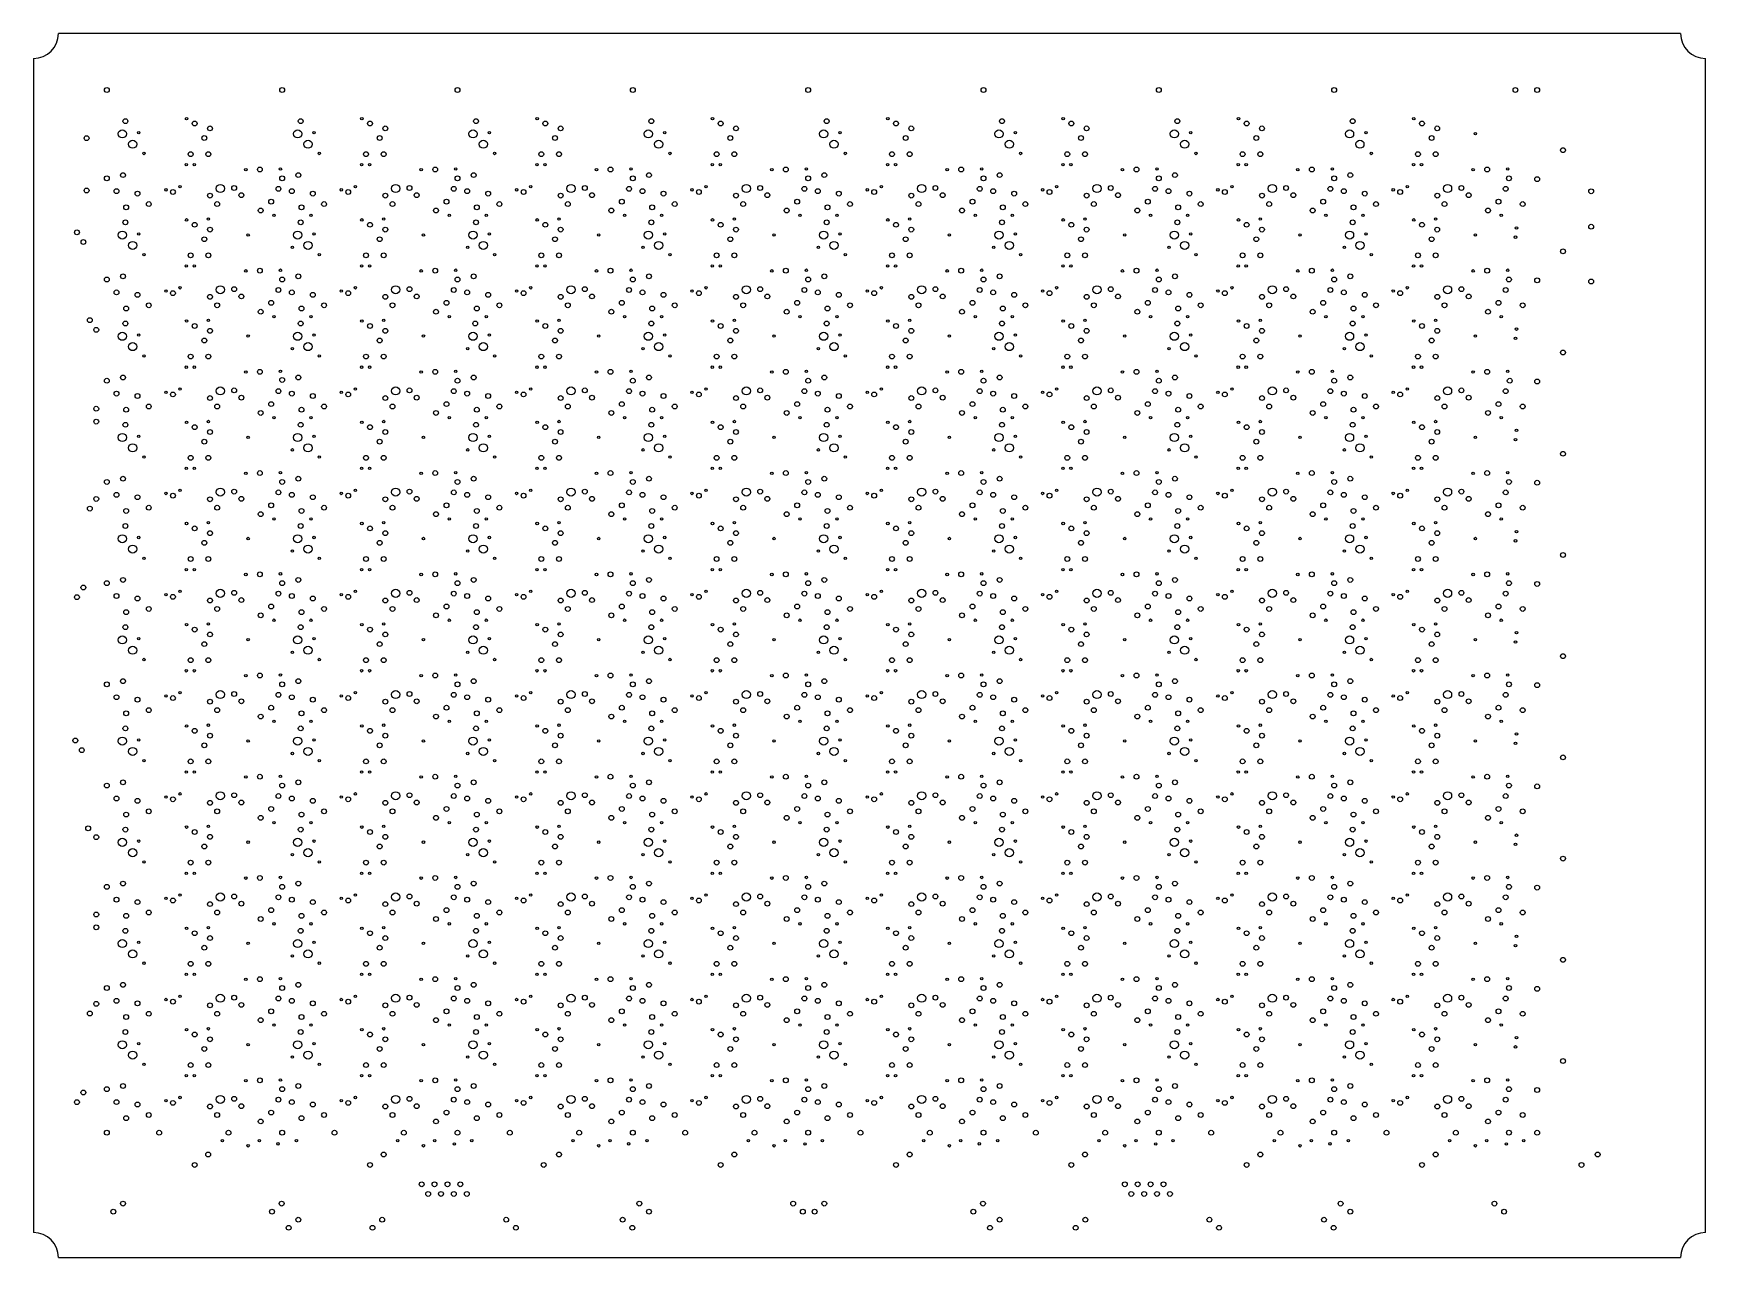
# Model space of a CAD drawing. Extents: x -49 to 54, y -38 to 38.
import ezdxf

# ---------------------------------------------------------------- set-up
doc = ezdxf.new("R2010")
doc.units = 0
doc.layers.add('20', color=53, linetype='CONTINUOUS')
doc.layers.add('44', color=253, linetype='CONTINUOUS')

msp = doc.modelspace()

# ---------------------------------------------------------------- linework, layer by layer
at = {"layer": '20'}
for p, q in [((52.85, 38), (-47.85, 38)), ((-49.4, 36.45), (-49.4, -36.45)), ((54.4, -36.45), (54.4, 36.45)), ((-47.85, -38), (52.85, -38))]:
    msp.add_line(p, q, dxfattribs=at)
for centre in [(-39.8969, 32.7088), (-29.0132, 32.7088), (-18.1295, 32.7088), (-7.2458, 32.7088), (3.6379, 32.7088), (14.5217, 32.7088), (25.4054, 32.7088), (36.2891, 32.7088), (-42.8639, 31.8395), (-31.9802, 31.8395), (-21.0965, 31.8395), (-10.2128, 31.8395), (0.6709, 31.8395), (11.5547, 31.8395), (22.4384, 31.8395), (33.3221, 31.8395), (40.1138, 31.7761), (-42.5399, 30.5477), (-31.6562, 30.5477), (-20.7725, 30.5477), (-9.8887, 30.5477), (0.995, 30.5477), (11.8787, 30.5477), (22.7624, 30.5477), (33.6461, 30.5477), (-39.9144, 29.8473), (-39.4187, 29.8476), (-36.2146, 29.5427), (-34.0657, 29.5839), (-29.0307, 29.8473), (-28.535, 29.8476), (-25.3309, 29.5427), (-23.182, 29.5839), (-18.147, 29.8473), (-17.6513, 29.8476), (-14.4472, 29.5427), (-12.2983, 29.5839), (-7.2633, 29.8473), (-6.7675, 29.8476), (-3.5635, 29.5427), (-1.4146, 29.5839), (3.6204, 29.8473), (4.1162, 29.8476), (7.3202, 29.5427), (9.4691, 29.5839), (14.5042, 29.8473), (14.9999, 29.8476), (18.204, 29.5427), (20.3529, 29.5839), (25.3879, 29.8473), (25.8836, 29.8476), (29.0877, 29.5427), (31.2366, 29.5839), (36.2716, 29.8473), (36.7673, 29.8476), (39.9714, 29.5427), (42.1203, 29.5839), (-41.1764, 28.2898), (-40.3001, 28.4912), (-30.2927, 28.2898), (-29.4164, 28.4912), (-19.409, 28.2898), (-18.5327, 28.4912), (-8.5253, 28.2898), (-7.649, 28.4912), (2.3584, 28.2898), (3.2347, 28.4912), (13.2422, 28.2898), (14.1185, 28.4912), (24.1259, 28.2898), (25.0022, 28.4912), (35.0096, 28.2898), (35.8859, 28.4912), (-39.8969, 26.4251), (-38.5411, 26.4725), (-34.4725, 26.7055), (-32.1729, 26.7052), (-29.0132, 26.4251), (-27.6574, 26.4725), (-23.5888, 26.7055), (-21.2892, 26.7052), (-18.1295, 26.4251), (-16.7737, 26.4725), (-12.7051, 26.7055), (-10.4055, 26.7052), (-7.2458, 26.4251), (-5.89, 26.4725), (-1.8214, 26.7055), (0.4782, 26.7052), (3.6379, 26.4251), (4.9937, 26.4725), (9.0623, 26.7055), (11.362, 26.7052), (14.5217, 26.4251), (15.8775, 26.4725), (19.946, 26.7055), (22.2457, 26.7052), (25.4054, 26.4251), (26.7612, 26.4725), (30.8298, 26.7055), (33.1294, 26.7052), (36.2891, 26.4251), (37.6449, 26.4725), (41.7135, 26.7055), (42.6647, 25.9255), (-42.8639, 25.5558), (-36.0722, 25.4924), (-31.9802, 25.5558), (-25.1885, 25.4924), (-21.0965, 25.5558), (-14.3048, 25.4924), (-10.2128, 25.5558), (-3.4211, 25.4924), (0.6709, 25.5558), (7.4626, 25.4924), (11.5547, 25.5558), (18.3464, 25.4924), (22.4384, 25.5558), (29.2301, 25.4924), (33.3221, 25.5558), (40.1138, 25.4924), (42.6005, 25.3506), (-42.5399, 24.264), (-33.3221, 24.7139), (-31.6562, 24.264), (-22.4384, 24.7139), (-20.7725, 24.264), (-11.5547, 24.7139), (-9.8887, 24.264), (-0.671, 24.7139), (0.995, 24.264), (10.2127, 24.7139), (11.8787, 24.264), (21.0965, 24.7139), (22.7624, 24.264), (31.9802, 24.7139), (33.6461, 24.264), (-39.9144, 23.5636), (-39.4187, 23.5639), (-36.2146, 23.259), (-34.0657, 23.3002), (-29.0307, 23.5636), (-28.535, 23.5639), (-25.3309, 23.259), (-23.182, 23.3002), (-18.147, 23.5636), (-17.6513, 23.5639), (-14.4472, 23.259), (-12.2983, 23.3002), (-7.2633, 23.5636), (-6.7675, 23.5639), (-3.5635, 23.259), (-1.4146, 23.3002), (3.6204, 23.5636), (4.1162, 23.5639), (7.3202, 23.259), (9.4691, 23.3002), (14.5042, 23.5636), (14.9999, 23.5639), (18.204, 23.259), (20.3529, 23.3002), (25.3879, 23.5636), (25.8836, 23.5639), (29.0877, 23.259), (31.2366, 23.3002), (36.2716, 23.5636), (36.7673, 23.5639), (39.9714, 23.259), (42.1203, 23.3002), (-41.1764, 22.0061), (-40.3001, 22.2075), (-30.2927, 22.0061), (-29.4164, 22.2075), (-19.409, 22.0061), (-18.5327, 22.2075), (-8.5253, 22.0061), (-7.649, 22.2075), (2.3584, 22.0061), (3.2347, 22.2075), (13.2422, 22.0061), (14.1185, 22.2075), (24.1259, 22.0061), (25.0022, 22.2075), (35.0096, 22.0061), (35.8859, 22.2075), (-39.8969, 20.1414), (-38.5411, 20.1888), (-34.4725, 20.4218), (-32.1729, 20.4215), (-29.0132, 20.1414), (-27.6574, 20.1888), (-23.5888, 20.4218), (-21.2892, 20.4215), (-18.1295, 20.1414), (-16.7737, 20.1888), (-12.7051, 20.4218), (-10.4055, 20.4215), (-7.2458, 20.1414), (-5.89, 20.1888), (-1.8214, 20.4218), (0.4782, 20.4215), (3.6379, 20.1414), (4.9937, 20.1888), (9.0623, 20.4218), (11.362, 20.4215), (14.5217, 20.1414), (15.8775, 20.1888), (19.946, 20.4218), (22.2457, 20.4215), (25.4054, 20.1414), (26.7612, 20.1888), (30.8298, 20.4218), (33.1294, 20.4215), (36.2891, 20.1414), (37.6449, 20.1888), (41.7135, 20.4218), (-42.8639, 19.2721), (-36.0722, 19.2087), (-31.9802, 19.2721), (-25.1885, 19.2087), (-21.0965, 19.2721), (-14.3048, 19.2087), (-10.2128, 19.2721), (-3.4211, 19.2087), (0.6709, 19.2721), (7.4626, 19.2087), (11.5547, 19.2721), (18.3464, 19.2087), (22.4384, 19.2721), (29.2301, 19.2087), (33.3221, 19.2721), (40.1138, 19.2087), (42.6005, 19.0669), (42.6647, 19.6418), (-42.5399, 17.9803), (-33.3221, 18.4302), (-31.6562, 17.9803), (-22.4384, 18.4302), (-20.7725, 17.9803), (-11.5547, 18.4302), (-9.8887, 17.9803), (-0.671, 18.4302), (0.995, 17.9803), (10.2127, 18.4302), (11.8787, 17.9803), (21.0965, 18.4302), (22.7624, 17.9803), (31.9802, 18.4302), (33.6461, 17.9803), (-39.9144, 17.2799), (-39.4187, 17.2802), (-36.2146, 16.9753), (-34.0657, 17.0165), (-29.0307, 17.2799), (-28.535, 17.2802), (-25.3309, 16.9753), (-23.182, 17.0165), (-18.147, 17.2799), (-17.6513, 17.2802), (-14.4472, 16.9753), (-12.2983, 17.0165), (-7.2633, 17.2799), (-6.7675, 17.2802), (-3.5635, 16.9753), (-1.4146, 17.0165), (3.6204, 17.2799), (4.1162, 17.2802), (7.3202, 16.9753), (9.4691, 17.0165), (14.5042, 17.2799), (14.9999, 17.2802), (18.204, 16.9753), (20.3529, 17.0165), (25.3879, 17.2799), (25.8836, 17.2802), (29.0877, 16.9753), (31.2366, 17.0165), (36.2716, 17.2799), (36.7673, 17.2802), (39.9714, 16.9753), (42.1203, 17.0165), (-41.1764, 15.7224), (-40.3001, 15.9238), (-30.2927, 15.7224), (-29.4164, 15.9238), (-19.409, 15.7224), (-18.5327, 15.9238), (-8.5253, 15.7224), (-7.649, 15.9238), (2.3584, 15.7224), (3.2347, 15.9238), (13.2422, 15.7224), (14.1185, 15.9238), (24.1259, 15.7224), (25.0022, 15.9238), (35.0096, 15.7224), (35.8859, 15.9238), (-39.8969, 13.8577), (-38.5411, 13.9051), (-34.4725, 14.1381), (-32.1729, 14.1378), (-29.0132, 13.8577), (-27.6574, 13.9051), (-23.5888, 14.1381), (-21.2892, 14.1378), (-18.1295, 13.8577), (-16.7737, 13.9051), (-12.7051, 14.1381), (-10.4055, 14.1378), (-7.2458, 13.8577), (-5.89, 13.9051), (-1.8214, 14.1381), (0.4782, 14.1378), (3.6379, 13.8577), (4.9937, 13.9051), (9.0623, 14.1381), (11.362, 14.1378), (14.5217, 13.8577), (15.8775, 13.9051), (19.946, 14.1381), (22.2457, 14.1378), (25.4054, 13.8577), (26.7612, 13.9051), (30.8298, 14.1381), (33.1294, 14.1378), (36.2891, 13.8577), (37.6449, 13.9051), (41.7135, 14.1381), (-42.8639, 12.9884), (-36.0722, 12.925), (-31.9802, 12.9884), (-25.1885, 12.925), (-21.0965, 12.9884), (-14.3048, 12.925), (-10.2128, 12.9884), (-3.4211, 12.925), (0.6709, 12.9884), (7.4626, 12.925), (11.5547, 12.9884), (18.3464, 12.925), (22.4384, 12.9884), (29.2301, 12.925), (33.3221, 12.9884), (40.1138, 12.925), (42.6005, 12.7832), (42.6647, 13.3581), (-42.5399, 11.6966), (-33.3221, 12.1465), (-31.6562, 11.6966), (-22.4384, 12.1465), (-20.7725, 11.6966), (-11.5547, 12.1465), (-9.8887, 11.6966), (-0.671, 12.1465), (0.995, 11.6966), (10.2127, 12.1465), (11.8787, 11.6966), (21.0965, 12.1465), (22.7624, 11.6966), (31.9802, 12.1465), (33.6461, 11.6966), (-39.9144, 10.9962), (-39.4187, 10.9965), (-36.2146, 10.6916), (-34.0657, 10.7328), (-29.0307, 10.9962), (-28.535, 10.9965), (-25.3309, 10.6916), (-23.182, 10.7328), (-18.147, 10.9962), (-17.6513, 10.9965), (-14.4472, 10.6916), (-12.2983, 10.7328), (-7.2633, 10.9962), (-6.7675, 10.9965), (-3.5635, 10.6916), (-1.4146, 10.7328), (3.6204, 10.9962), (4.1162, 10.9965), (7.3202, 10.6916), (9.4691, 10.7328), (14.5042, 10.9962), (14.9999, 10.9965), (18.204, 10.6916), (20.3529, 10.7328), (25.3879, 10.9962), (25.8836, 10.9965), (29.0877, 10.6916), (31.2366, 10.7328), (36.2716, 10.9962), (36.7673, 10.9965), (39.9714, 10.6916), (42.1203, 10.7328), (-41.1764, 9.4387), (-40.3001, 9.6401), (-30.2927, 9.4387), (-29.4164, 9.6401), (-19.409, 9.4387), (-18.5327, 9.6401), (-8.5253, 9.4387), (-7.649, 9.6401), (2.3584, 9.4387), (3.2347, 9.6401), (13.2422, 9.4387), (14.1185, 9.6401), (24.1259, 9.4387), (25.0022, 9.6401), (35.0096, 9.4387), (35.8859, 9.6401), (-39.8969, 7.574), (-38.5411, 7.6214), (-34.4725, 7.8544), (-32.1729, 7.8541), (-29.0132, 7.574), (-27.6574, 7.6214), (-23.5888, 7.8544), (-21.2892, 7.8541), (-18.1295, 7.574), (-16.7737, 7.6214), (-12.7051, 7.8544), (-10.4055, 7.8541), (-7.2458, 7.574), (-5.89, 7.6214), (-1.8214, 7.8544), (0.4782, 7.8541), (3.6379, 7.574), (4.9937, 7.6214), (9.0623, 7.8544), (11.362, 7.8541), (14.5217, 7.574), (15.8775, 7.6214), (19.946, 7.8544), (22.2457, 7.8541), (25.4054, 7.574), (26.7612, 7.6214), (30.8298, 7.8544), (33.1294, 7.8541), (36.2891, 7.574), (37.6449, 7.6214), (41.7135, 7.8544), (-42.8639, 6.7047), (-36.0722, 6.6413), (-31.9802, 6.7047), (-25.1885, 6.6413), (-21.0965, 6.7047), (-14.3048, 6.6413), (-10.2128, 6.7047), (-3.4211, 6.6413), (0.6709, 6.7047), (7.4626, 6.6413), (11.5547, 6.7047), (18.3464, 6.6413), (22.4384, 6.7047), (29.2301, 6.6413), (33.3221, 6.7047), (40.1138, 6.6413), (42.6005, 6.4995), (42.6647, 7.0744), (-42.5399, 5.4128), (-33.3221, 5.8628), (-31.6562, 5.4128), (-22.4384, 5.8628), (-20.7725, 5.4128), (-11.5547, 5.8628), (-9.8887, 5.4128), (-0.671, 5.8628), (0.995, 5.4128), (10.2127, 5.8628), (11.8787, 5.4128), (21.0965, 5.8628), (22.7624, 5.4128), (31.9802, 5.8628), (33.6461, 5.4128), (-39.9144, 4.7125), (-39.4187, 4.7128), (-36.2146, 4.4079), (-34.0657, 4.4491), (-29.0307, 4.7125), (-28.535, 4.7128), (-25.3309, 4.4079), (-23.182, 4.4491), (-18.147, 4.7125), (-17.6513, 4.7128), (-14.4472, 4.4079), (-12.2983, 4.4491), (-7.2633, 4.7125), (-6.7675, 4.7128), (-3.5635, 4.4079), (-1.4146, 4.4491), (3.6204, 4.7125), (4.1162, 4.7128), (7.3202, 4.4079), (9.4691, 4.4491), (14.5042, 4.7125), (14.9999, 4.7128), (18.204, 4.4079), (20.3529, 4.4491), (25.3879, 4.7125), (25.8836, 4.7128), (29.0877, 4.4079), (31.2366, 4.4491), (36.2716, 4.7125), (36.7673, 4.7128), (39.9714, 4.4079), (42.1203, 4.4491), (-41.1764, 3.155), (-40.3001, 3.3564), (-30.2927, 3.155), (-29.4164, 3.3564), (-19.409, 3.155), (-18.5327, 3.3564), (-8.5253, 3.155), (-7.649, 3.3564), (2.3584, 3.155), (3.2347, 3.3564), (13.2422, 3.155), (14.1185, 3.3564), (24.1259, 3.155), (25.0022, 3.3564), (35.0096, 3.155), (35.8859, 3.3564), (-39.8969, 1.2903), (-38.5411, 1.3377), (-34.4725, 1.5707), (-32.1729, 1.5704), (-29.0132, 1.2903), (-27.6574, 1.3377), (-23.5888, 1.5707), (-21.2892, 1.5704), (-18.1295, 1.2903), (-16.7737, 1.3377), (-12.7051, 1.5707), (-10.4055, 1.5704), (-7.2458, 1.2903), (-5.89, 1.3377), (-1.8214, 1.5707), (0.4782, 1.5704), (3.6379, 1.2903), (4.9937, 1.3377), (9.0623, 1.5707), (11.362, 1.5704), (14.5217, 1.2903), (15.8775, 1.3377), (19.946, 1.5707), (22.2457, 1.5704), (25.4054, 1.2903), (26.7612, 1.3377), (30.8298, 1.5707), (33.1294, 1.5704), (36.2891, 1.2903), (37.6449, 1.3377), (41.7135, 1.5707), (-42.8639, 0.421), (-36.0722, 0.3576), (-31.9802, 0.421), (-25.1885, 0.3576), (-21.0965, 0.421), (-14.3048, 0.3576), (-10.2128, 0.421), (-3.4211, 0.3576), (0.6709, 0.421), (7.4626, 0.3576), (11.5547, 0.421), (18.3464, 0.3576), (22.4384, 0.421), (29.2301, 0.3576), (33.3221, 0.421), (40.1138, 0.3576), (42.6005, 0.2158), (42.6647, 0.7907), (-42.5399, -0.8709), (-33.3221, -0.421), (-31.6562, -0.8709), (-22.4384, -0.421), (-20.7725, -0.8709), (-11.5547, -0.421), (-9.8887, -0.8709), (-0.671, -0.421), (0.995, -0.8709), (10.2127, -0.421), (11.8787, -0.8709), (21.0965, -0.421), (22.7624, -0.8709), (31.9802, -0.421), (33.6461, -0.8709), (-39.9144, -1.5713), (-39.4187, -1.571), (-36.2146, -1.8759), (-34.0657, -1.8347), (-29.0307, -1.5713), (-28.535, -1.571), (-25.3309, -1.8759), (-23.182, -1.8347), (-18.147, -1.5713), (-17.6513, -1.571), (-14.4472, -1.8759), (-12.2983, -1.8347), (-7.2633, -1.5713), (-6.7675, -1.571), (-3.5635, -1.8759), (-1.4146, -1.8347), (3.6204, -1.5713), (4.1162, -1.571), (7.3202, -1.8759), (9.4691, -1.8347), (14.5042, -1.5713), (14.9999, -1.571), (18.204, -1.8759), (20.3529, -1.8347), (25.3879, -1.5713), (25.8836, -1.571), (29.0877, -1.8759), (31.2366, -1.8347), (36.2716, -1.5713), (36.7673, -1.571), (39.9714, -1.8759), (42.1203, -1.8347), (-41.1764, -3.1288), (-40.3001, -2.9274), (-30.2927, -3.1288), (-29.4164, -2.9274), (-19.409, -3.1288), (-18.5327, -2.9274), (-8.5253, -3.1288), (-7.649, -2.9274), (2.3584, -3.1288), (3.2347, -2.9274), (13.2422, -3.1288), (14.1185, -2.9274), (24.1259, -3.1288), (25.0022, -2.9274), (35.0096, -3.1288), (35.8859, -2.9274), (-39.8969, -4.9935), (-38.5411, -4.9461), (-34.4725, -4.7131), (-32.1729, -4.7134), (-29.0132, -4.9935), (-27.6574, -4.9461), (-23.5888, -4.7131), (-21.2892, -4.7134), (-18.1295, -4.9935), (-16.7737, -4.9461), (-12.7051, -4.7131), (-10.4055, -4.7134), (-7.2458, -4.9935), (-5.89, -4.9461), (-1.8214, -4.7131), (0.4782, -4.7134), (3.6379, -4.9935), (4.9937, -4.9461), (9.0623, -4.7131), (11.362, -4.7134), (14.5217, -4.9935), (15.8775, -4.9461), (19.946, -4.7131), (22.2457, -4.7134), (25.4054, -4.9935), (26.7612, -4.9461), (30.8298, -4.7131), (33.1294, -4.7134), (36.2891, -4.9935), (37.6449, -4.9461), (41.7135, -4.7131), (-42.8639, -5.8628), (-36.0722, -5.9262), (-31.9802, -5.8628), (-25.1885, -5.9262), (-21.0965, -5.8628), (-14.3048, -5.9262), (-10.2128, -5.8628), (-3.4211, -5.9262), (0.6709, -5.8628), (7.4626, -5.9262), (11.5547, -5.8628), (18.3464, -5.9262), (22.4384, -5.8628), (29.2301, -5.9262), (33.3221, -5.8628), (40.1138, -5.9262), (42.6005, -6.0679), (42.6647, -5.493), (-42.5399, -7.1546), (-33.3221, -6.7047), (-31.6562, -7.1546), (-22.4384, -6.7047), (-20.7725, -7.1546), (-11.5547, -6.7047), (-9.8887, -7.1546), (-0.671, -6.7047), (0.995, -7.1546), (10.2127, -6.7047), (11.8787, -7.1546), (21.0965, -6.7047), (22.7624, -7.1546), (31.9802, -6.7047), (33.6461, -7.1546), (-39.9144, -7.855), (-39.4187, -7.8547), (-36.2146, -8.1596), (-34.0657, -8.1184), (-29.0307, -7.855), (-28.535, -7.8547), (-25.3309, -8.1596), (-23.182, -8.1184), (-18.147, -7.855), (-17.6513, -7.8547), (-14.4472, -8.1596), (-12.2983, -8.1184), (-7.2633, -7.855), (-6.7675, -7.8547), (-3.5635, -8.1596), (-1.4146, -8.1184), (3.6204, -7.855), (4.1162, -7.8547), (7.3202, -8.1596), (9.4691, -8.1184), (14.5042, -7.855), (14.9999, -7.8547), (18.204, -8.1596), (20.3529, -8.1184), (25.3879, -7.855), (25.8836, -7.8547), (29.0877, -8.1596), (31.2366, -8.1184), (36.2716, -7.855), (36.7673, -7.8547), (39.9714, -8.1596), (42.1203, -8.1184), (-41.1764, -9.4125), (-40.3001, -9.2111), (-30.2927, -9.4125), (-29.4164, -9.2111), (-19.409, -9.4125), (-18.5327, -9.2111), (-8.5253, -9.4125), (-7.649, -9.2111), (2.3584, -9.4125), (3.2347, -9.2111), (13.2422, -9.4125), (14.1185, -9.2111), (24.1259, -9.4125), (25.0022, -9.2111), (35.0096, -9.4125), (35.8859, -9.2111), (-39.8969, -11.2772), (-38.5411, -11.2298), (-34.4725, -10.9968), (-32.1729, -10.9971), (-29.0132, -11.2772), (-27.6574, -11.2298), (-23.5888, -10.9968), (-21.2892, -10.9971), (-18.1295, -11.2772), (-16.7737, -11.2298), (-12.7051, -10.9968), (-10.4055, -10.9971), (-7.2458, -11.2772), (-5.89, -11.2298), (-1.8214, -10.9968), (0.4782, -10.9971), (3.6379, -11.2772), (4.9937, -11.2298), (9.0623, -10.9968), (11.362, -10.9971), (14.5217, -11.2772), (15.8775, -11.2298), (19.946, -10.9968), (22.2457, -10.9971), (25.4054, -11.2772), (26.7612, -11.2298), (30.8298, -10.9968), (33.1294, -10.9971), (36.2891, -11.2772), (37.6449, -11.2298), (41.7135, -10.9968), (-42.8639, -12.1465), (-36.0722, -12.2099), (-31.9802, -12.1465), (-25.1885, -12.2099), (-21.0965, -12.1465), (-14.3048, -12.2099), (-10.2128, -12.1465), (-3.4211, -12.2099), (0.6709, -12.1465), (7.4626, -12.2099), (11.5547, -12.1465), (18.3464, -12.2099), (22.4384, -12.1465), (29.2301, -12.2099), (33.3221, -12.1465), (40.1138, -12.2099), (42.6005, -12.3517), (42.6647, -11.7768), (-42.5399, -13.4383), (-33.3221, -12.9884), (-31.6562, -13.4383), (-22.4384, -12.9884), (-20.7725, -13.4383), (-11.5547, -12.9884), (-9.8887, -13.4383), (-0.671, -12.9884), (0.995, -13.4383), (10.2127, -12.9884), (11.8787, -13.4383), (21.0965, -12.9884), (22.7624, -13.4383), (31.9802, -12.9884), (33.6461, -13.4383), (-39.9144, -14.1387), (-39.4187, -14.1384), (-36.2146, -14.4433), (-34.0657, -14.4021), (-29.0307, -14.1387), (-28.535, -14.1384), (-25.3309, -14.4433), (-23.182, -14.4021), (-18.147, -14.1387), (-17.6513, -14.1384), (-14.4472, -14.4433), (-12.2983, -14.4021), (-7.2633, -14.1387), (-6.7675, -14.1384), (-3.5635, -14.4433), (-1.4146, -14.4021), (3.6204, -14.1387), (4.1162, -14.1384), (7.3202, -14.4433), (9.4691, -14.4021), (14.5042, -14.1387), (14.9999, -14.1384), (18.204, -14.4433), (20.3529, -14.4021), (25.3879, -14.1387), (25.8836, -14.1384), (29.0877, -14.4433), (31.2366, -14.4021), (36.2716, -14.1387), (36.7673, -14.1384), (39.9714, -14.4433), (42.1203, -14.4021), (-40.3001, -15.4948), (-29.4164, -15.4948), (-18.5327, -15.4948), (-7.649, -15.4948), (3.2347, -15.4948), (14.1185, -15.4948), (25.0022, -15.4948), (35.8859, -15.4948), (-41.1764, -15.6962), (-30.2927, -15.6962), (-19.409, -15.6962), (-8.5253, -15.6962), (2.3584, -15.6962), (13.2422, -15.6962), (24.1259, -15.6962), (35.0096, -15.6962), (-39.8969, -17.5609), (-38.5411, -17.5135), (-34.4725, -17.2805), (-32.1729, -17.2808), (-29.0132, -17.5609), (-27.6574, -17.5135), (-23.5888, -17.2805), (-21.2892, -17.2808), (-18.1295, -17.5609), (-16.7737, -17.5135), (-12.7051, -17.2805), (-10.4055, -17.2808), (-7.2458, -17.5609), (-5.89, -17.5135), (-1.8214, -17.2805), (0.4782, -17.2808), (3.6379, -17.5609), (4.9937, -17.5135), (9.0623, -17.2805), (11.362, -17.2808), (14.5217, -17.5609), (15.8775, -17.5135), (19.946, -17.2805), (22.2457, -17.2808), (25.4054, -17.5609), (26.7612, -17.5135), (30.8298, -17.2805), (33.1294, -17.2808), (36.2891, -17.5609), (37.6449, -17.5135), (41.7135, -17.2805), (-42.8639, -18.4302), (-36.0722, -18.4936), (-31.9802, -18.4302), (-25.1885, -18.4936), (-21.0965, -18.4302), (-14.3048, -18.4936), (-10.2128, -18.4302), (-3.4211, -18.4936), (0.6709, -18.4302), (7.4626, -18.4936), (11.5547, -18.4302), (18.3464, -18.4936), (22.4384, -18.4302), (29.2301, -18.4936), (33.3221, -18.4302), (40.1138, -18.4936), (42.6005, -18.6354), (42.6647, -18.0605), (-42.5399, -19.722), (-33.3221, -19.2721), (-31.6562, -19.722), (-22.4384, -19.2721), (-20.7725, -19.722), (-11.5547, -19.2721), (-9.8887, -19.722), (-0.671, -19.2721), (0.995, -19.722), (10.2127, -19.2721), (11.8787, -19.722), (21.0965, -19.2721), (22.7624, -19.722), (31.9802, -19.2721), (33.6461, -19.722), (-39.9144, -20.4224), (-39.4187, -20.4221), (-36.2146, -20.727), (-34.0657, -20.6858), (-29.0307, -20.4224), (-28.535, -20.4221), (-25.3309, -20.727), (-23.182, -20.6858), (-18.147, -20.4224), (-17.6513, -20.4221), (-14.4472, -20.727), (-12.2983, -20.6858), (-7.2633, -20.4224), (-6.7675, -20.4221), (-3.5635, -20.727), (-1.4146, -20.6858), (3.6204, -20.4224), (4.1162, -20.4221), (7.3202, -20.727), (9.4691, -20.6858), (14.5042, -20.4224), (14.9999, -20.4221), (18.204, -20.727), (20.3529, -20.6858), (25.3879, -20.4224), (25.8836, -20.4221), (29.0877, -20.727), (31.2366, -20.6858), (36.2716, -20.4224), (36.7673, -20.4221), (39.9714, -20.727), (42.1203, -20.6858), (-40.3001, -21.7785), (-29.4164, -21.7785), (-18.5327, -21.7785), (-7.649, -21.7785), (3.2347, -21.7785), (14.1185, -21.7785), (25.0022, -21.7785), (35.8859, -21.7785), (-41.1764, -21.9799), (-30.2927, -21.9799), (-19.409, -21.9799), (-8.5253, -21.9799), (2.3584, -21.9799), (13.2422, -21.9799), (24.1259, -21.9799), (35.0096, -21.9799), (-39.8969, -23.8446), (-38.5411, -23.7972), (-34.4725, -23.5642), (-32.1729, -23.5645), (-29.0132, -23.8446), (-27.6574, -23.7972), (-23.5888, -23.5642), (-21.2892, -23.5645), (-18.1295, -23.8446), (-16.7737, -23.7972), (-12.7051, -23.5642), (-10.4055, -23.5645), (-7.2458, -23.8446), (-5.89, -23.7972), (-1.8214, -23.5642), (0.4782, -23.5645), (3.6379, -23.8446), (4.9937, -23.7972), (9.0623, -23.5642), (11.362, -23.5645), (14.5217, -23.8446), (15.8775, -23.7972), (19.946, -23.5642), (22.2457, -23.5645), (25.4054, -23.8446), (26.7612, -23.7972), (30.8298, -23.5642), (33.1294, -23.5645), (36.2891, -23.8446), (37.6449, -23.7972), (41.7135, -23.5642), (-42.8639, -24.7139), (-36.0722, -24.7773), (-31.9802, -24.7139), (-25.1885, -24.7773), (-21.0965, -24.7139), (-14.3048, -24.7773), (-10.2128, -24.7139), (-3.4211, -24.7773), (0.6709, -24.7139), (7.4626, -24.7773), (11.5547, -24.7139), (18.3464, -24.7773), (22.4384, -24.7139), (29.2301, -24.7773), (33.3221, -24.7139), (40.1138, -24.7773), (42.6005, -24.9191), (42.6647, -24.3442), (-42.5399, -26.0058), (-33.3221, -25.5558), (-31.6562, -26.0058), (-22.4384, -25.5558), (-20.7725, -26.0058), (-11.5547, -25.5558), (-9.8887, -26.0058), (-0.671, -25.5558), (0.995, -26.0058), (10.2127, -25.5558), (11.8787, -26.0058), (21.0965, -25.5558), (22.7624, -26.0058), (31.9802, -25.5558), (33.6461, -26.0058), (-39.9144, -26.7061), (-39.4187, -26.7058), (-36.2146, -27.0107), (-34.0657, -26.9695), (-29.0307, -26.7061), (-28.535, -26.7058), (-25.3309, -27.0107), (-23.182, -26.9695), (-18.147, -26.7061), (-17.6513, -26.7058), (-14.4472, -27.0107), (-12.2983, -26.9695), (-7.2633, -26.7061), (-6.7675, -26.7058), (-3.5635, -27.0107), (-1.4146, -26.9695), (3.6204, -26.7061), (4.1162, -26.7058), (7.3202, -27.0107), (9.4691, -26.9695), (14.5042, -26.7061), (14.9999, -26.7058), (18.204, -27.0107), (20.3529, -26.9695), (25.3879, -26.7061), (25.8836, -26.7058), (29.0877, -27.0107), (31.2366, -26.9695), (36.2716, -26.7061), (36.7673, -26.7058), (39.9714, -27.0107), (42.1203, -26.9695), (-40.3001, -28.0622), (-29.4164, -28.0622), (-18.5327, -28.0622), (-7.649, -28.0622), (3.2347, -28.0622), (14.1185, -28.0622), (25.0022, -28.0622), (35.8859, -28.0622), (-41.1764, -28.2636), (-30.2927, -28.2636), (-19.409, -28.2636), (-8.5253, -28.2636), (2.3584, -28.2636), (13.2422, -28.2636), (24.1259, -28.2636), (35.0096, -28.2636), (-37.6721, -30.7477), (-36.0722, -31.061), (-35.3721, -30.7477), (-34.2221, -30.9395), (-33.0721, -30.7477), (-26.7884, -30.7477), (-25.1885, -31.061), (-24.4884, -30.7477), (-23.2657, -30.9424), (-22.1884, -30.7477), (-15.9047, -30.7477), (-14.3048, -31.061), (-13.6047, -30.7477), (-12.4547, -30.9395), (-11.3047, -30.7477), (-5.021, -30.7477), (-3.4211, -31.061), (-2.721, -30.7477), (-1.4983, -30.9424), (-0.421, -30.7477), (5.8628, -30.7477), (7.4626, -31.061), (8.1628, -30.7477), (9.3128, -30.9395), (10.4628, -30.7477), (16.7465, -30.7477), (18.3463, -31.061), (19.0465, -30.7477), (20.2692, -30.9424), (21.3465, -30.7477), (27.6302, -30.7477), (29.2301, -31.061), (29.9302, -30.7477), (31.0802, -30.9395), (32.2302, -30.7477), (38.5139, -30.7477), (40.1138, -31.061), (40.8139, -30.7477), (42.0366, -30.9424), (43.1139, -30.7477)]:
    msp.add_circle(centre, 0.075, dxfattribs=at)
for centre, start, end in [((-49.4, 38), 270, 0), ((54.4, 38), 180, 270), ((-49.4, -38), 0, 90), ((54.4, -38), 90, 180)]:
    msp.add_arc(centre, 1.55, start, end, dxfattribs=at)
at = {"layer": '44'}
for centre, radius in [((-44.8418, 34.4895), 0.15), ((-33.9581, 34.4895), 0.15), ((-23.0744, 34.4895), 0.15), ((-12.1906, 34.4895), 0.15), ((-1.3069, 34.4895), 0.15), ((9.5768, 34.4895), 0.15), ((20.4605, 34.4895), 0.15), ((31.3442, 34.4895), 0.15), ((42.5942, 34.4895), 0.15), ((43.95, 34.4895), 0.15), ((-43.6918, 32.5558), 0.15), ((-39.3918, 32.4058), 0.15), ((-38.4418, 32.1058), 0.15), ((-32.8081, 32.5558), 0.15), ((-28.5081, 32.4058), 0.15), ((-27.5581, 32.1058), 0.15), ((-21.9244, 32.5558), 0.15), ((-17.6244, 32.4058), 0.15), ((-16.6744, 32.1058), 0.15), ((-11.0407, 32.5558), 0.15), ((-6.7407, 32.4058), 0.15), ((-5.7907, 32.1058), 0.15), ((-0.1569, 32.5558), 0.15), ((4.1431, 32.4058), 0.15), ((5.0931, 32.1058), 0.15), ((10.7268, 32.5558), 0.15), ((15.0268, 32.4058), 0.15), ((15.9768, 32.1058), 0.15), ((21.6105, 32.5558), 0.15), ((25.9105, 32.4058), 0.15), ((26.8605, 32.1058), 0.15), ((32.4942, 32.5558), 0.15), ((36.7942, 32.4058), 0.15), ((37.7442, 32.1058), 0.15), ((-46.1, 31.5), 0.15), ((-43.8808, 31.7645), 0.25), ((-43.2389, 31.1226), 0.25), ((-38.7918, 31.5058), 0.15), ((-32.9971, 31.7645), 0.25), ((-32.3552, 31.1226), 0.25), ((-27.9081, 31.5058), 0.15), ((-22.1134, 31.7645), 0.25), ((-21.4715, 31.1226), 0.25), ((-17.0244, 31.5058), 0.15), ((-11.2296, 31.7645), 0.25), ((-10.5877, 31.1226), 0.25), ((-6.1406, 31.5058), 0.15), ((-0.3459, 31.7645), 0.25), ((0.296, 31.1226), 0.25), ((4.7431, 31.5058), 0.15), ((10.5378, 31.7645), 0.25), ((11.1797, 31.1226), 0.25), ((15.6268, 31.5058), 0.15), ((21.4215, 31.7645), 0.25), ((22.0634, 31.1226), 0.25), ((26.5105, 31.5058), 0.15), ((32.3052, 31.7645), 0.25), ((32.9471, 31.1226), 0.25), ((37.3942, 31.5058), 0.15), ((-39.6418, 30.5058), 0.15), ((-38.5418, 30.5058), 0.15), ((-28.7581, 30.5058), 0.15), ((-27.6581, 30.5058), 0.15), ((-17.8744, 30.5058), 0.15), ((-16.7744, 30.5058), 0.15), ((-6.9907, 30.5058), 0.15), ((-5.8906, 30.5058), 0.15), ((3.8931, 30.5058), 0.15), ((4.9931, 30.5058), 0.15), ((14.7768, 30.5058), 0.15), ((15.8768, 30.5058), 0.15), ((25.6605, 30.5058), 0.15), ((26.7605, 30.5058), 0.15), ((36.5442, 30.5058), 0.15), ((37.6442, 30.5058), 0.15), ((45.55, 30.7558), 0.15), ((-44.8418, 29.0058), 0.15), ((-43.8418, 29.2058), 0.15), ((-35.3418, 29.5558), 0.15), ((-33.9581, 29.0058), 0.15), ((-32.9581, 29.2058), 0.15), ((-24.4581, 29.5558), 0.15), ((-23.0744, 29.0058), 0.15), ((-22.0744, 29.2058), 0.15), ((-13.5744, 29.5558), 0.15), ((-12.1906, 29.0058), 0.15), ((-11.1906, 29.2058), 0.15), ((-2.6907, 29.5558), 0.15), ((-1.3069, 29.0058), 0.15), ((-0.3069, 29.2058), 0.15), ((8.1931, 29.5558), 0.15), ((9.5768, 29.0058), 0.15), ((10.5768, 29.2058), 0.15), ((19.0768, 29.5558), 0.15), ((20.4605, 29.0058), 0.15), ((21.4605, 29.2058), 0.15), ((29.9605, 29.5558), 0.15), ((31.3442, 29.0058), 0.15), ((32.3442, 29.2058), 0.15), ((40.8442, 29.5558), 0.15), ((42.1942, 29.0058), 0.15), ((43.95, 28.9558), 0.15), ((-46.1, 28.25), 0.15), ((-44.2418, 28.2058), 0.15), ((-42.9418, 28.0558), 0.15), ((-40.7418, 28.1558), 0.15), ((-38.4389, 27.9309), 0.15), ((-37.7971, 28.3727), 0.25), ((-36.9418, 28.4058), 0.15), ((-36.4918, 27.9558), 0.15), ((-34.1918, 28.3558), 0.15), ((-33.3581, 28.2058), 0.15), ((-32.0581, 28.0558), 0.15), ((-29.8581, 28.1558), 0.15), ((-27.5552, 27.9309), 0.15), ((-26.9134, 28.3727), 0.25), ((-26.0581, 28.4058), 0.15), ((-25.6081, 27.9558), 0.15), ((-23.3081, 28.3558), 0.15), ((-22.4744, 28.2058), 0.15), ((-21.1744, 28.0558), 0.15), ((-18.9744, 28.1558), 0.15), ((-16.6715, 27.9309), 0.15), ((-16.0297, 28.3727), 0.25), ((-15.1744, 28.4058), 0.15), ((-14.7244, 27.9558), 0.15), ((-12.4244, 28.3558), 0.15), ((-11.5907, 28.2058), 0.15), ((-10.2907, 28.0558), 0.15), ((-8.0907, 28.1558), 0.15), ((-5.7877, 27.9309), 0.15), ((-5.1459, 28.3727), 0.25), ((-4.2907, 28.4058), 0.15), ((-3.8407, 27.9558), 0.15), ((-1.5407, 28.3558), 0.15), ((-0.7069, 28.2058), 0.15), ((0.5931, 28.0558), 0.15), ((2.7931, 28.1558), 0.15), ((5.096, 27.9309), 0.15), ((5.7378, 28.3727), 0.25), ((6.5931, 28.4058), 0.15), ((7.0431, 27.9558), 0.15), ((9.3431, 28.3558), 0.15), ((10.1768, 28.2058), 0.15), ((11.4768, 28.0558), 0.15), ((13.6768, 28.1558), 0.15), ((15.9797, 27.9309), 0.15), ((16.6215, 28.3727), 0.25), ((17.4768, 28.4058), 0.15), ((17.9268, 27.9558), 0.15), ((20.2268, 28.3558), 0.15), ((21.0605, 28.2058), 0.15), ((22.3605, 28.0558), 0.15), ((24.5605, 28.1558), 0.15), ((26.8634, 27.9309), 0.15), ((27.5052, 28.3727), 0.25), ((28.3605, 28.4058), 0.15), ((28.8105, 27.9558), 0.15), ((31.1105, 28.3558), 0.15), ((31.9442, 28.2058), 0.15), ((33.2442, 28.0558), 0.15), ((35.4442, 28.1558), 0.15), ((37.7471, 27.9309), 0.15), ((38.3889, 28.3727), 0.25), ((39.2442, 28.4058), 0.15), ((39.6942, 27.9558), 0.15), ((41.9942, 28.3558), 0.15), ((47.3, 28.2), 0.15), ((-43.6418, 27.2058), 0.15), ((-42.2418, 27.4058), 0.15), ((-37.9918, 27.4058), 0.15), ((-35.2918, 27.0058), 0.15), ((-34.6418, 27.5558), 0.15), ((-32.7581, 27.2058), 0.15), ((-31.3581, 27.4058), 0.15), ((-27.1081, 27.4058), 0.15), ((-24.4081, 27.0058), 0.15), ((-23.7581, 27.5558), 0.15), ((-21.8744, 27.2058), 0.15), ((-20.4744, 27.4058), 0.15), ((-16.2244, 27.4058), 0.15), ((-13.5244, 27.0058), 0.15), ((-12.8744, 27.5558), 0.15), ((-10.9907, 27.2058), 0.15), ((-9.5907, 27.4058), 0.15), ((-5.3407, 27.4058), 0.15), ((-2.6406, 27.0058), 0.15), ((-1.9907, 27.5558), 0.15), ((-0.1069, 27.2058), 0.15), ((1.2931, 27.4058), 0.15), ((5.5431, 27.4058), 0.15), ((8.2431, 27.0058), 0.15), ((8.8931, 27.5558), 0.15), ((10.7768, 27.2058), 0.15), ((12.1768, 27.4058), 0.15), ((16.4268, 27.4058), 0.15), ((19.1268, 27.0058), 0.15), ((19.7768, 27.5558), 0.15), ((21.6605, 27.2058), 0.15), ((23.0605, 27.4058), 0.15), ((27.3105, 27.4058), 0.15), ((30.0105, 27.0058), 0.15), ((30.6605, 27.5558), 0.15), ((32.5442, 27.2058), 0.15), ((33.9442, 27.4058), 0.15), ((38.1942, 27.4058), 0.15), ((40.8942, 27.0058), 0.15), ((41.5442, 27.5558), 0.15), ((43.05, 27.4058), 0.15), ((-43.6918, 26.2721), 0.15), ((-39.3918, 26.1221), 0.15), ((-38.4418, 25.8221), 0.15), ((-32.8081, 26.2721), 0.15), ((-28.5081, 26.1221), 0.15), ((-27.5581, 25.8221), 0.15), ((-21.9244, 26.2721), 0.15), ((-17.6244, 26.1221), 0.15), ((-16.6744, 25.8221), 0.15), ((-11.0407, 26.2721), 0.15), ((-6.7407, 26.1221), 0.15), ((-5.7907, 25.8221), 0.15), ((-0.1569, 26.2721), 0.15), ((4.1431, 26.1221), 0.15), ((5.0931, 25.8221), 0.15), ((10.7268, 26.2721), 0.15), ((15.0268, 26.1221), 0.15), ((15.9768, 25.8221), 0.15), ((21.6105, 26.2721), 0.15), ((25.9105, 26.1221), 0.15), ((26.8605, 25.8221), 0.15), ((32.4942, 26.2721), 0.15), ((36.7942, 26.1221), 0.15), ((37.7442, 25.8221), 0.15), ((47.3, 26), 0.15), ((-46.7, 25.65), 0.15), ((-46.3, 25.05), 0.15), ((-43.8808, 25.4808), 0.25), ((-43.2389, 24.8389), 0.25), ((-38.7918, 25.2221), 0.15), ((-32.9971, 25.4808), 0.25), ((-32.3552, 24.8389), 0.25), ((-27.9081, 25.2221), 0.15), ((-22.1134, 25.4808), 0.25), ((-21.4715, 24.8389), 0.25), ((-17.0244, 25.2221), 0.15), ((-11.2297, 25.4808), 0.25), ((-10.5878, 24.8389), 0.25), ((-6.1406, 25.2221), 0.15), ((-0.346, 25.4808), 0.25), ((0.2959, 24.8389), 0.25), ((4.7431, 25.2221), 0.15), ((10.5378, 25.4808), 0.25), ((11.1797, 24.8389), 0.25), ((15.6268, 25.2221), 0.15), ((21.4216, 25.4808), 0.25), ((22.0635, 24.8389), 0.25), ((26.5105, 25.2221), 0.15), ((32.3053, 25.4808), 0.25), ((32.9472, 24.8389), 0.25), ((37.3942, 25.2221), 0.15), ((-39.6418, 24.2221), 0.15), ((-38.5418, 24.2221), 0.15), ((-28.7581, 24.2221), 0.15), ((-27.6581, 24.2221), 0.15), ((-17.8744, 24.2221), 0.15), ((-16.7744, 24.2221), 0.15), ((-6.9907, 24.2221), 0.15), ((-5.8906, 24.2221), 0.15), ((3.8931, 24.2221), 0.15), ((4.9931, 24.2221), 0.15), ((14.7768, 24.2221), 0.15), ((15.8768, 24.2221), 0.15), ((25.6605, 24.2221), 0.15), ((26.7605, 24.2221), 0.15), ((36.5442, 24.2221), 0.15), ((37.6442, 24.2221), 0.15), ((45.55, 24.4721), 0.15), ((-44.8418, 22.7221), 0.15), ((-43.8418, 22.9221), 0.15), ((-35.3418, 23.2721), 0.15), ((-33.9581, 22.7221), 0.15), ((-32.9581, 22.9221), 0.15), ((-24.4581, 23.2721), 0.15), ((-23.0744, 22.7221), 0.15), ((-22.0744, 22.9221), 0.15), ((-13.5744, 23.2721), 0.15), ((-12.1906, 22.7221), 0.15), ((-11.1906, 22.9221), 0.15), ((-2.6907, 23.2721), 0.15), ((-1.3069, 22.7221), 0.15), ((-0.3069, 22.9221), 0.15), ((8.1931, 23.2721), 0.15), ((9.5768, 22.7221), 0.15), ((10.5768, 22.9221), 0.15), ((19.0768, 23.2721), 0.15), ((20.4605, 22.7221), 0.15), ((21.4605, 22.9221), 0.15), ((29.9605, 23.2721), 0.15), ((31.3442, 22.7221), 0.15), ((32.3442, 22.9221), 0.15), ((40.8442, 23.2721), 0.15), ((42.1942, 22.7221), 0.15), ((-44.2418, 21.9221), 0.15), ((-42.9418, 21.7721), 0.15), ((-40.7418, 21.8721), 0.15), ((-37.7971, 22.089), 0.25), ((-36.9418, 22.1221), 0.15), ((-36.4918, 21.6721), 0.15), ((-34.1918, 22.0721), 0.15), ((-33.3581, 21.9221), 0.15), ((-32.0581, 21.7721), 0.15), ((-29.8581, 21.8721), 0.15), ((-26.9134, 22.089), 0.25), ((-26.0581, 22.1221), 0.15), ((-25.6081, 21.6721), 0.15), ((-23.3081, 22.0721), 0.15), ((-22.4744, 21.9221), 0.15), ((-21.1744, 21.7721), 0.15), ((-18.9744, 21.8721), 0.15), ((-16.0297, 22.089), 0.25), ((-15.1744, 22.1221), 0.15), ((-14.7244, 21.6721), 0.15), ((-12.4244, 22.0721), 0.15), ((-11.5907, 21.9221), 0.15), ((-10.2907, 21.7721), 0.15), ((-8.0907, 21.8721), 0.15), ((-5.1459, 22.089), 0.25), ((-4.2907, 22.1221), 0.15), ((-3.8407, 21.6721), 0.15), ((-1.5407, 22.0721), 0.15), ((-0.7069, 21.9221), 0.15), ((0.5931, 21.7721), 0.15), ((2.7931, 21.8721), 0.15), ((5.7378, 22.089), 0.25), ((6.5931, 22.1221), 0.15), ((7.0431, 21.6721), 0.15), ((9.3431, 22.0721), 0.15), ((10.1768, 21.9221), 0.15), ((11.4768, 21.7721), 0.15), ((13.6768, 21.8721), 0.15), ((16.6215, 22.089), 0.25), ((17.4768, 22.1221), 0.15), ((17.9268, 21.6721), 0.15), ((20.2268, 22.0721), 0.15), ((21.0605, 21.9221), 0.15), ((22.3605, 21.7721), 0.15), ((24.5605, 21.8721), 0.15), ((27.5052, 22.089), 0.25), ((28.3605, 22.1221), 0.15), ((28.8105, 21.6721), 0.15), ((31.1105, 22.0721), 0.15), ((31.9442, 21.9221), 0.15), ((33.2442, 21.7721), 0.15), ((35.4442, 21.8721), 0.15), ((38.3889, 22.089), 0.25), ((39.2442, 22.1221), 0.15), ((39.6942, 21.6721), 0.15), ((41.9942, 22.0721), 0.15), ((43.95, 22.6721), 0.15), ((47.3, 22.6), 0.15), ((-43.6418, 20.9221), 0.15), ((-42.2418, 21.1221), 0.15), ((-38.4389, 21.6472), 0.15), ((-37.9918, 21.1221), 0.15), ((-35.2918, 20.7221), 0.15), ((-34.6418, 21.2721), 0.15), ((-32.7581, 20.9221), 0.15), ((-31.3581, 21.1221), 0.15), ((-27.5552, 21.6472), 0.15), ((-27.1081, 21.1221), 0.15), ((-24.4081, 20.7221), 0.15), ((-23.7581, 21.2721), 0.15), ((-21.8744, 20.9221), 0.15), ((-20.4744, 21.1221), 0.15), ((-16.6715, 21.6472), 0.15), ((-16.2244, 21.1221), 0.15), ((-13.5244, 20.7221), 0.15), ((-12.8744, 21.2721), 0.15), ((-10.9907, 20.9221), 0.15), ((-9.5907, 21.1221), 0.15), ((-5.7877, 21.6472), 0.15), ((-5.3407, 21.1221), 0.15), ((-2.6406, 20.7221), 0.15), ((-1.9907, 21.2721), 0.15), ((-0.1069, 20.9221), 0.15), ((1.2931, 21.1221), 0.15), ((5.096, 21.6472), 0.15), ((5.5431, 21.1221), 0.15), ((8.2431, 20.7221), 0.15), ((8.8931, 21.2721), 0.15), ((10.7768, 20.9221), 0.15), ((12.1768, 21.1221), 0.15), ((15.9797, 21.6472), 0.15), ((16.4268, 21.1221), 0.15), ((19.1268, 20.7221), 0.15), ((19.7768, 21.2721), 0.15), ((21.6605, 20.9221), 0.15), ((23.0605, 21.1221), 0.15), ((26.8634, 21.6472), 0.15), ((27.3105, 21.1221), 0.15), ((30.0105, 20.7221), 0.15), ((30.6605, 21.2721), 0.15), ((32.5442, 20.9221), 0.15), ((33.9442, 21.1221), 0.15), ((37.7471, 21.6472), 0.15), ((38.1942, 21.1221), 0.15), ((40.8942, 20.7221), 0.15), ((41.5442, 21.2721), 0.15), ((43.05, 21.1221), 0.15), ((-45.9, 20.2), 0.15), ((-45.5, 19.6), 0.15), ((-43.6918, 19.9884), 0.15), ((-39.3918, 19.8384), 0.15), ((-32.8081, 19.9884), 0.15), ((-28.5081, 19.8384), 0.15), ((-21.9744, 19.9884), 0.15), ((-17.6244, 19.8384), 0.15), ((-11.0407, 19.9884), 0.15), ((-6.7407, 19.8384), 0.15), ((-0.1569, 19.9884), 0.15), ((4.1431, 19.8384), 0.15), ((10.7268, 19.9884), 0.15), ((15.0268, 19.8384), 0.15), ((21.6105, 19.9884), 0.15), ((25.9105, 19.8384), 0.15), ((32.4942, 19.9884), 0.15), ((36.7942, 19.8384), 0.15), ((-43.8808, 19.1971), 0.25), ((-43.2389, 18.5552), 0.25), ((-38.7918, 18.9384), 0.15), ((-38.4418, 19.5384), 0.15), ((-32.9972, 19.1971), 0.25), ((-32.3553, 18.5552), 0.25), ((-27.9081, 18.9384), 0.15), ((-27.5581, 19.5384), 0.15), ((-22.1134, 19.1971), 0.25), ((-21.4715, 18.5552), 0.25), ((-17.0244, 18.9384), 0.15), ((-16.6744, 19.5384), 0.15), ((-11.2297, 19.1971), 0.25), ((-10.5878, 18.5552), 0.25), ((-6.1406, 18.9384), 0.15), ((-5.7907, 19.5384), 0.15), ((-0.3459, 19.1971), 0.25), ((0.296, 18.5552), 0.25), ((4.7431, 18.9384), 0.15), ((5.0931, 19.5384), 0.15), ((10.5378, 19.1971), 0.25), ((11.1797, 18.5552), 0.25), ((15.6268, 18.9384), 0.15), ((15.9768, 19.5384), 0.15), ((21.4216, 19.1971), 0.25), ((22.0635, 18.5552), 0.25), ((26.5105, 18.9384), 0.15), ((26.8605, 19.5384), 0.15), ((32.3053, 19.1971), 0.25), ((32.9472, 18.5552), 0.25), ((37.3942, 18.9384), 0.15), ((37.7442, 19.5384), 0.15), ((-39.6418, 17.9384), 0.15), ((-38.5418, 17.9384), 0.15), ((-28.7581, 17.9384), 0.15), ((-27.6581, 17.9384), 0.15), ((-17.8744, 17.9384), 0.15), ((-16.7744, 17.9384), 0.15), ((-6.9907, 17.9384), 0.15), ((-5.8906, 17.9384), 0.15), ((3.8931, 17.9384), 0.15), ((4.9931, 17.9384), 0.15), ((14.7768, 17.9384), 0.15), ((15.8768, 17.9384), 0.15), ((25.6605, 17.9384), 0.15), ((26.7605, 17.9384), 0.15), ((36.5442, 17.9384), 0.15), ((37.6442, 17.9384), 0.15), ((45.55, 18.1884), 0.15), ((-43.8418, 16.6384), 0.15), ((-35.3418, 16.9884), 0.15), ((-33.9581, 16.4884), 0.15), ((-32.9581, 16.6384), 0.15), ((-24.4581, 16.9884), 0.15), ((-22.0744, 16.6384), 0.15), ((-13.5744, 16.9884), 0.15), ((-11.1906, 16.6384), 0.15), ((-2.6907, 16.9884), 0.15), ((-0.3069, 16.6384), 0.15), ((8.1931, 16.9884), 0.15), ((10.5768, 16.6384), 0.15), ((19.0768, 16.9884), 0.15), ((21.4605, 16.6384), 0.15), ((29.9605, 16.9884), 0.15), ((32.3442, 16.6384), 0.15), ((40.8442, 16.9884), 0.15), ((-44.8418, 16.4384), 0.15), ((-44.2418, 15.6384), 0.15), ((-42.9418, 15.4884), 0.15), ((-40.7418, 15.5884), 0.15), ((-37.7971, 15.8052), 0.25), ((-36.9418, 15.8384), 0.15), ((-34.1918, 15.7884), 0.15), ((-33.3581, 15.6384), 0.15), ((-32.0581, 15.4884), 0.15), ((-29.8581, 15.5884), 0.15), ((-26.9134, 15.8052), 0.25), ((-26.0581, 15.8384), 0.15), ((-23.3081, 15.7884), 0.15), ((-23.0744, 16.4384), 0.15), ((-22.4744, 15.6384), 0.15), ((-21.1744, 15.4884), 0.15), ((-18.9744, 15.5884), 0.15), ((-16.0297, 15.8052), 0.25), ((-15.1744, 15.8384), 0.15), ((-12.4244, 15.7884), 0.15), ((-12.1906, 16.4384), 0.15), ((-11.5907, 15.6384), 0.15), ((-10.2907, 15.4884), 0.15), ((-8.0907, 15.5884), 0.15), ((-5.1459, 15.8052), 0.25), ((-4.2907, 15.8384), 0.15), ((-1.5407, 15.7884), 0.15), ((-1.3069, 16.4384), 0.15), ((-0.7069, 15.6384), 0.15), ((0.5931, 15.4884), 0.15), ((2.7931, 15.5884), 0.15), ((5.7378, 15.8052), 0.25), ((6.5931, 15.8384), 0.15), ((9.3431, 15.7884), 0.15), ((9.5768, 16.4384), 0.15), ((10.1768, 15.6384), 0.15), ((11.4768, 15.4884), 0.15), ((13.6768, 15.5884), 0.15), ((16.6215, 15.8052), 0.25), ((17.4768, 15.8384), 0.15), ((20.2268, 15.7884), 0.15), ((20.4605, 16.4384), 0.15), ((21.0605, 15.6384), 0.15), ((22.3605, 15.4884), 0.15), ((24.5605, 15.5884), 0.15), ((27.5052, 15.8052), 0.25), ((28.3605, 15.8384), 0.15), ((31.1105, 15.7884), 0.15), ((31.3442, 16.4384), 0.15), ((31.9442, 15.6384), 0.15), ((33.2442, 15.4884), 0.15), ((35.4442, 15.5884), 0.15), ((38.3889, 15.8052), 0.25), ((39.2442, 15.8384), 0.15), ((41.9942, 15.7884), 0.15), ((42.2442, 16.4384), 0.15), ((43.95, 16.3884), 0.15), ((-45.5, 14.7), 0.15), ((-43.6418, 14.6384), 0.15), ((-42.2418, 14.8384), 0.15), ((-38.4389, 15.3634), 0.15), ((-37.9918, 14.8384), 0.15), ((-36.4918, 15.3884), 0.15), ((-35.2918, 14.4384), 0.15), ((-34.6418, 14.9884), 0.15), ((-32.7581, 14.6384), 0.15), ((-31.3581, 14.8384), 0.15), ((-27.5552, 15.3634), 0.15), ((-27.1081, 14.8384), 0.15), ((-25.6081, 15.3884), 0.15), ((-24.4081, 14.4384), 0.15), ((-23.7581, 14.9884), 0.15), ((-21.8744, 14.6384), 0.15), ((-20.4744, 14.8384), 0.15), ((-16.6715, 15.3634), 0.15), ((-16.2244, 14.8384), 0.15), ((-14.7244, 15.3884), 0.15), ((-13.5244, 14.4384), 0.15), ((-12.8744, 14.9884), 0.15), ((-10.9907, 14.6384), 0.15), ((-9.5907, 14.8384), 0.15), ((-5.7877, 15.3634), 0.15), ((-5.3407, 14.8384), 0.15), ((-3.8407, 15.3884), 0.15), ((-2.6406, 14.4384), 0.15), ((-1.9907, 14.9884), 0.15), ((-0.1069, 14.6384), 0.15), ((1.2931, 14.8384), 0.15), ((5.096, 15.3634), 0.15), ((5.5431, 14.8384), 0.15), ((7.0431, 15.3884), 0.15), ((8.2431, 14.4384), 0.15), ((8.8931, 14.9884), 0.15), ((10.7768, 14.6384), 0.15), ((12.1768, 14.8384), 0.15), ((15.9797, 15.3634), 0.15), ((16.4268, 14.8384), 0.15), ((17.9268, 15.3884), 0.15), ((19.1268, 14.4384), 0.15), ((19.7768, 14.9884), 0.15), ((21.6605, 14.6384), 0.15), ((23.0605, 14.8384), 0.15), ((26.8634, 15.3634), 0.15), ((27.3105, 14.8384), 0.15), ((28.8105, 15.3884), 0.15), ((30.0105, 14.4384), 0.15), ((30.6605, 14.9884), 0.15), ((32.5442, 14.6384), 0.15), ((33.9442, 14.8384), 0.15), ((37.7471, 15.3634), 0.15), ((38.1942, 14.8384), 0.15), ((39.6942, 15.3884), 0.15), ((40.8942, 14.4384), 0.15), ((41.5442, 14.9884), 0.15), ((43.05, 14.8384), 0.15), ((-45.5, 13.9), 0.15), ((-43.6918, 13.7047), 0.15), ((-39.3918, 13.5547), 0.15), ((-32.8081, 13.7047), 0.15), ((-28.5081, 13.5547), 0.15), ((-21.9244, 13.7047), 0.15), ((-17.6244, 13.5547), 0.15), ((-11.0407, 13.7047), 0.15), ((-6.7407, 13.5547), 0.15), ((-0.1569, 13.7047), 0.15), ((4.1431, 13.5547), 0.15), ((10.7268, 13.7047), 0.15), ((15.0268, 13.5547), 0.15), ((21.6105, 13.7047), 0.15), ((25.9105, 13.5547), 0.15), ((32.4942, 13.7047), 0.15), ((36.7942, 13.5547), 0.15), ((-43.8808, 12.9134), 0.25), ((-43.2389, 12.2715), 0.25), ((-38.7918, 12.6547), 0.15), ((-38.4418, 13.2546), 0.15), ((-32.9972, 12.9134), 0.25), ((-32.3553, 12.2715), 0.25), ((-27.9081, 12.6547), 0.15), ((-27.5581, 13.2546), 0.15), ((-22.1134, 12.9134), 0.25), ((-21.4715, 12.2715), 0.25), ((-17.0244, 12.6547), 0.15), ((-16.6744, 13.2546), 0.15), ((-11.2297, 12.9134), 0.25), ((-10.5878, 12.2715), 0.25), ((-6.1406, 12.6547), 0.15), ((-5.7907, 13.2546), 0.15), ((-0.3459, 12.9134), 0.25), ((0.296, 12.2715), 0.25), ((4.7431, 12.6547), 0.15), ((5.0931, 13.2546), 0.15), ((10.5378, 12.9134), 0.25), ((11.1797, 12.2715), 0.25), ((15.6268, 12.6547), 0.15), ((15.9768, 13.2546), 0.15), ((21.4216, 12.9134), 0.25), ((22.0635, 12.2715), 0.25), ((26.5105, 12.6547), 0.15), ((26.8605, 13.2546), 0.15), ((32.3053, 12.9134), 0.25), ((32.9472, 12.2715), 0.25), ((37.3942, 12.6547), 0.15), ((37.7442, 13.2546), 0.15), ((-39.6418, 11.6547), 0.15), ((-38.5418, 11.6547), 0.15), ((-28.7581, 11.6547), 0.15), ((-27.6581, 11.6547), 0.15), ((-17.8744, 11.6547), 0.15), ((-16.7744, 11.6547), 0.15), ((-6.9907, 11.6547), 0.15), ((-5.8906, 11.6547), 0.15), ((3.8931, 11.6547), 0.15), ((4.9931, 11.6547), 0.15), ((14.7768, 11.6547), 0.15), ((15.8768, 11.6547), 0.15), ((25.6605, 11.6547), 0.15), ((26.7605, 11.6547), 0.15), ((36.5442, 11.6547), 0.15), ((37.6442, 11.6547), 0.15), ((45.55, 11.9047), 0.15), ((-43.8418, 10.3547), 0.15), ((-35.3418, 10.7047), 0.15), ((-32.9581, 10.3547), 0.15), ((-24.4581, 10.7047), 0.15), ((-22.0744, 10.3547), 0.15), ((-13.5744, 10.7047), 0.15), ((-11.1906, 10.3547), 0.15), ((-2.6907, 10.7047), 0.15), ((-0.3069, 10.3547), 0.15), ((8.1931, 10.7047), 0.15), ((10.5768, 10.3547), 0.15), ((19.0768, 10.7047), 0.15), ((21.4605, 10.3547), 0.15), ((29.9605, 10.7047), 0.15), ((32.3442, 10.3547), 0.15), ((40.8442, 10.7047), 0.15), ((-44.8418, 10.1547), 0.15), ((-44.2418, 9.3547), 0.15), ((-42.9418, 9.2047), 0.15), ((-40.7418, 9.3047), 0.15), ((-37.7971, 9.5215), 0.25), ((-36.9418, 9.5547), 0.15), ((-34.1918, 9.5046), 0.15), ((-33.9581, 10.1547), 0.15), ((-33.3581, 9.3547), 0.15), ((-32.0581, 9.2047), 0.15), ((-29.8581, 9.3047), 0.15), ((-26.9134, 9.5215), 0.25), ((-26.0581, 9.5547), 0.15), ((-23.3081, 9.5046), 0.15), ((-23.0744, 10.1547), 0.15), ((-22.4744, 9.3547), 0.15), ((-21.1744, 9.2047), 0.15), ((-18.9744, 9.3047), 0.15), ((-16.0297, 9.5215), 0.25), ((-15.1744, 9.5547), 0.15), ((-12.4244, 9.5046), 0.15), ((-12.1906, 10.1547), 0.15), ((-11.5907, 9.3547), 0.15), ((-10.2907, 9.2047), 0.15), ((-8.0907, 9.3047), 0.15), ((-5.1459, 9.5215), 0.25), ((-4.2907, 9.5547), 0.15), ((-1.5407, 9.5046), 0.15), ((-1.3069, 10.1547), 0.15), ((-0.7069, 9.3547), 0.15), ((0.5931, 9.2047), 0.15), ((2.7931, 9.3047), 0.15), ((5.7378, 9.5215), 0.25), ((6.5931, 9.5547), 0.15), ((9.3431, 9.5046), 0.15), ((9.5768, 10.1547), 0.15), ((10.1768, 9.3547), 0.15), ((11.4768, 9.2047), 0.15), ((13.6768, 9.3047), 0.15), ((16.6215, 9.5215), 0.25), ((17.4768, 9.5547), 0.15), ((20.2268, 9.5046), 0.15), ((20.4605, 10.1547), 0.15), ((21.0605, 9.3547), 0.15), ((22.3605, 9.2047), 0.15), ((24.5605, 9.3047), 0.15), ((27.5052, 9.5215), 0.25), ((28.3605, 9.5547), 0.15), ((31.1105, 9.5046), 0.15), ((31.3442, 10.1547), 0.15), ((31.9442, 9.3547), 0.15), ((33.2442, 9.2047), 0.15), ((35.4442, 9.3047), 0.15), ((38.3889, 9.5215), 0.25), ((39.2442, 9.5547), 0.15), ((41.9942, 9.5046), 0.15), ((42.1942, 10.1547), 0.15), ((43.95, 10.1047), 0.15), ((-45.9, 8.5), 0.15), ((-45.5, 9.1), 0.15), ((-43.6418, 8.3547), 0.15), ((-42.2418, 8.5547), 0.15), ((-38.4389, 9.0797), 0.15), ((-37.9918, 8.5547), 0.15), ((-36.4918, 9.1047), 0.15), ((-35.2918, 8.1547), 0.15), ((-34.6418, 8.7047), 0.15), ((-32.7581, 8.3547), 0.15), ((-31.3581, 8.5547), 0.15), ((-27.5552, 9.0797), 0.15), ((-27.1081, 8.5547), 0.15), ((-25.6081, 9.1047), 0.15), ((-24.4081, 8.1547), 0.15), ((-23.7581, 8.7047), 0.15), ((-21.8744, 8.3547), 0.15), ((-20.4744, 8.5547), 0.15), ((-16.6715, 9.0797), 0.15), ((-16.2244, 8.5547), 0.15), ((-14.7244, 9.1047), 0.15), ((-13.5244, 8.1547), 0.15), ((-12.8744, 8.7047), 0.15), ((-10.9907, 8.3547), 0.15), ((-9.5907, 8.5547), 0.15), ((-5.7877, 9.0797), 0.15), ((-5.3407, 8.5547), 0.15), ((-3.8407, 9.1047), 0.15), ((-2.6406, 8.1547), 0.15), ((-1.9907, 8.7047), 0.15), ((-0.1069, 8.3547), 0.15), ((1.2931, 8.5547), 0.15), ((5.096, 9.0797), 0.15), ((5.5431, 8.5547), 0.15), ((7.0431, 9.1047), 0.15), ((8.2431, 8.1547), 0.15), ((8.8931, 8.7047), 0.15), ((10.7768, 8.3547), 0.15), ((12.1768, 8.5547), 0.15), ((15.9797, 9.0797), 0.15), ((16.4268, 8.5547), 0.15), ((17.9268, 9.1047), 0.15), ((19.1268, 8.1547), 0.15), ((19.7768, 8.7047), 0.15), ((21.6605, 8.3547), 0.15), ((23.0605, 8.5547), 0.15), ((26.8634, 9.0797), 0.15), ((27.3105, 8.5547), 0.15), ((28.8105, 9.1047), 0.15), ((30.0105, 8.1547), 0.15), ((30.6605, 8.7047), 0.15), ((32.5442, 8.3547), 0.15), ((33.9442, 8.5547), 0.15), ((37.7471, 9.0797), 0.15), ((38.1942, 8.5547), 0.15), ((39.6942, 9.1047), 0.15), ((40.8942, 8.1547), 0.15), ((41.5442, 8.7047), 0.15), ((43.05, 8.5547), 0.15), ((-43.6918, 7.4209), 0.15), ((-39.3918, 7.2709), 0.15), ((-32.8081, 7.4209), 0.15), ((-28.5081, 7.2709), 0.15), ((-21.9244, 7.4209), 0.15), ((-17.6244, 7.2709), 0.15), ((-11.0407, 7.4209), 0.15), ((-6.7407, 7.2709), 0.15), ((-0.1569, 7.4209), 0.15), ((4.1431, 7.2709), 0.15), ((10.7268, 7.4209), 0.15), ((15.0268, 7.2709), 0.15), ((21.6105, 7.4209), 0.15), ((25.9105, 7.2709), 0.15), ((32.4942, 7.4209), 0.15), ((36.7942, 7.2709), 0.15), ((-43.8808, 6.6296), 0.25), ((-43.2389, 5.9877), 0.25), ((-38.7918, 6.3709), 0.15), ((-38.4418, 6.9709), 0.15), ((-32.9972, 6.6296), 0.25), ((-32.3553, 5.9877), 0.25), ((-27.9081, 6.3709), 0.15), ((-27.5581, 6.9709), 0.15), ((-22.1134, 6.6296), 0.25), ((-21.4715, 5.9877), 0.25), ((-17.0244, 6.3709), 0.15), ((-16.6744, 6.9709), 0.15), ((-11.2297, 6.6296), 0.25), ((-10.5878, 5.9877), 0.25), ((-6.1406, 6.3709), 0.15), ((-5.7907, 6.9709), 0.15), ((-0.3459, 6.6296), 0.25), ((0.296, 5.9877), 0.25), ((4.7431, 6.3709), 0.15), ((5.0931, 6.9709), 0.15), ((10.5378, 6.6296), 0.25), ((11.1797, 5.9877), 0.25), ((15.6268, 6.3709), 0.15), ((15.9768, 6.9709), 0.15), ((21.4216, 6.6296), 0.25), ((22.0635, 5.9877), 0.25), ((26.5105, 6.3709), 0.15), ((26.8605, 6.9709), 0.15), ((32.3053, 6.6296), 0.25), ((32.9472, 5.9877), 0.25), ((37.3942, 6.3709), 0.15), ((37.7442, 6.9709), 0.15), ((-39.6418, 5.3709), 0.15), ((-38.5418, 5.3709), 0.15), ((-28.7581, 5.3709), 0.15), ((-27.6581, 5.3709), 0.15), ((-17.8744, 5.3709), 0.15), ((-16.7744, 5.3709), 0.15), ((-6.9907, 5.3709), 0.15), ((-5.8906, 5.3709), 0.15), ((3.8931, 5.3709), 0.15), ((4.9931, 5.3709), 0.15), ((14.7768, 5.3709), 0.15), ((15.8768, 5.3709), 0.15), ((25.6605, 5.3709), 0.15), ((26.7605, 5.3709), 0.15), ((36.5442, 5.3709), 0.15), ((37.6442, 5.3709), 0.15), ((45.55, 5.6209), 0.15), ((-43.8418, 4.0709), 0.15), ((-35.3418, 4.4209), 0.15), ((-32.9581, 4.0709), 0.15), ((-24.4581, 4.4209), 0.15), ((-22.0744, 4.0709), 0.15), ((-13.5744, 4.4209), 0.15), ((-11.1906, 4.0709), 0.15), ((-2.6907, 4.4209), 0.15), ((-0.3069, 4.0709), 0.15), ((8.1931, 4.4209), 0.15), ((10.5768, 4.0709), 0.15), ((19.0768, 4.4209), 0.15), ((21.4605, 4.0709), 0.15), ((29.9605, 4.4209), 0.15), ((32.3442, 4.0709), 0.15), ((40.8442, 4.4209), 0.15), ((-46.7, 3), 0.15), ((-46.3, 3.6), 0.15), ((-44.8418, 3.8709), 0.15), ((-44.2418, 3.0709), 0.15), ((-40.7418, 3.0209), 0.15), ((-37.7971, 3.2378), 0.25), ((-36.9418, 3.2709), 0.15), ((-34.1918, 3.2209), 0.15), ((-33.9581, 3.8709), 0.15), ((-33.3581, 3.0709), 0.15), ((-29.8581, 3.0209), 0.15), ((-26.9134, 3.2378), 0.25), ((-26.0581, 3.2709), 0.15), ((-23.3081, 3.2209), 0.15), ((-23.0744, 3.8709), 0.15), ((-22.4744, 3.0709), 0.15), ((-18.9744, 3.0209), 0.15), ((-16.0297, 3.2378), 0.25), ((-15.1744, 3.2709), 0.15), ((-12.4244, 3.2209), 0.15), ((-12.1906, 3.8709), 0.15), ((-11.5907, 3.0709), 0.15), ((-8.0907, 3.0209), 0.15), ((-5.1459, 3.2378), 0.25), ((-4.2907, 3.2709), 0.15), ((-1.5407, 3.2209), 0.15), ((-1.3069, 3.8709), 0.15), ((-0.7069, 3.0709), 0.15), ((2.7931, 3.0209), 0.15), ((5.7378, 3.2378), 0.25), ((6.5931, 3.2709), 0.15), ((9.3431, 3.2209), 0.15), ((9.5768, 3.8709), 0.15), ((10.1768, 3.0709), 0.15), ((13.6768, 3.0209), 0.15), ((16.6215, 3.2378), 0.25), ((17.4768, 3.2709), 0.15), ((20.2268, 3.2209), 0.15), ((20.4605, 3.8709), 0.15), ((21.0605, 3.0709), 0.15), ((24.5605, 3.0209), 0.15), ((27.5052, 3.2378), 0.25), ((28.3605, 3.2709), 0.15), ((31.1105, 3.2209), 0.15), ((31.3442, 3.8709), 0.15), ((31.9442, 3.0709), 0.15), ((35.4442, 3.0209), 0.15), ((38.3889, 3.2378), 0.25), ((39.2442, 3.2709), 0.15), ((41.9942, 3.2209), 0.15), ((42.1942, 3.8709), 0.15), ((43.95, 3.8209), 0.15), ((-43.6418, 2.0709), 0.15), ((-42.9418, 2.9209), 0.15), ((-42.2418, 2.2709), 0.15), ((-38.4389, 2.796), 0.15), ((-37.9918, 2.2709), 0.15), ((-36.4918, 2.8209), 0.15), ((-34.6418, 2.4209), 0.15), ((-32.7581, 2.0709), 0.15), ((-32.0581, 2.9209), 0.15), ((-31.3581, 2.2709), 0.15), ((-27.5552, 2.796), 0.15), ((-27.1081, 2.2709), 0.15), ((-25.6081, 2.8209), 0.15), ((-23.7581, 2.4209), 0.15), ((-21.8744, 2.0709), 0.15), ((-21.1744, 2.9209), 0.15), ((-20.4744, 2.2709), 0.15), ((-16.6715, 2.796), 0.15), ((-16.2244, 2.2709), 0.15), ((-14.7244, 2.8209), 0.15), ((-12.8744, 2.4209), 0.15), ((-10.9907, 2.0709), 0.15), ((-10.2907, 2.9209), 0.15), ((-9.5907, 2.2709), 0.15), ((-5.7877, 2.796), 0.15), ((-5.3407, 2.2709), 0.15), ((-3.8407, 2.8209), 0.15), ((-1.9907, 2.4209), 0.15), ((-0.1069, 2.0709), 0.15), ((0.5931, 2.9209), 0.15), ((1.2931, 2.2709), 0.15), ((5.096, 2.796), 0.15), ((5.5431, 2.2709), 0.15), ((7.0431, 2.8209), 0.15), ((8.8931, 2.4209), 0.15), ((10.7768, 2.0709), 0.15), ((11.4768, 2.9209), 0.15), ((12.1768, 2.2709), 0.15), ((15.9797, 2.796), 0.15), ((16.4268, 2.2709), 0.15), ((17.9268, 2.8209), 0.15), ((19.7768, 2.4209), 0.15), ((21.6605, 2.0709), 0.15), ((22.3605, 2.9209), 0.15), ((23.0605, 2.2709), 0.15), ((26.8634, 2.796), 0.15), ((27.3105, 2.2709), 0.15), ((28.8105, 2.8209), 0.15), ((30.6605, 2.4209), 0.15), ((32.5442, 2.0709), 0.15), ((33.2442, 2.9209), 0.15), ((33.9442, 2.2709), 0.15), ((37.7471, 2.796), 0.15), ((38.1942, 2.2709), 0.15), ((39.6942, 2.8209), 0.15), ((41.5442, 2.4209), 0.15), ((43.05, 2.2709), 0.15), ((-43.6918, 1.1372), 0.15), ((-39.3918, 0.9872), 0.15), ((-35.2918, 1.8709), 0.15), ((-32.8081, 1.1372), 0.15), ((-28.5081, 0.9872), 0.15), ((-24.4081, 1.8709), 0.15), ((-21.9244, 1.1372), 0.15), ((-17.6244, 0.9872), 0.15), ((-13.5244, 1.8709), 0.15), ((-11.0407, 1.1372), 0.15), ((-6.7407, 0.9872), 0.15), ((-2.6406, 1.8709), 0.15), ((-0.1569, 1.1372), 0.15), ((4.1431, 0.9872), 0.15), ((8.2431, 1.8709), 0.15), ((10.7268, 1.1372), 0.15), ((15.0268, 0.9872), 0.15), ((19.1268, 1.8709), 0.15), ((21.6105, 1.1372), 0.15), ((25.9105, 0.9872), 0.15), ((30.0105, 1.8709), 0.15), ((32.4942, 1.1372), 0.15), ((36.7942, 0.9872), 0.15), ((40.8942, 1.8709), 0.15), ((-43.8808, 0.3459), 0.25), ((-38.7918, 0.0872), 0.15), ((-38.4418, 0.6872), 0.15), ((-32.9972, 0.3459), 0.25), ((-27.9081, 0.0872), 0.15), ((-27.5581, 0.6872), 0.15), ((-22.1134, 0.3459), 0.25), ((-17.0244, 0.0872), 0.15), ((-16.6744, 0.6872), 0.15), ((-11.2297, 0.3459), 0.25), ((-6.1406, 0.0872), 0.15), ((-5.7907, 0.6872), 0.15), ((-0.3459, 0.3459), 0.25), ((4.7431, 0.0872), 0.15), ((5.0931, 0.6872), 0.15), ((10.5378, 0.3459), 0.25), ((15.6268, 0.0872), 0.15), ((15.9768, 0.6872), 0.15), ((21.4216, 0.3459), 0.25), ((26.5105, 0.0872), 0.15), ((26.8605, 0.6872), 0.15), ((32.3053, 0.3459), 0.25), ((37.3942, 0.0872), 0.15), ((37.7442, 0.6872), 0.15), ((-43.2389, -0.296), 0.25), ((-39.6418, -0.9128), 0.15), ((-38.5418, -0.9128), 0.15), ((-32.3553, -0.296), 0.25), ((-28.7581, -0.9128), 0.15), ((-27.6581, -0.9128), 0.15), ((-21.4715, -0.296), 0.25), ((-17.8744, -0.9128), 0.15), ((-16.7744, -0.9128), 0.15), ((-10.5878, -0.296), 0.25), ((-6.9907, -0.9128), 0.15), ((-5.8906, -0.9128), 0.15), ((0.296, -0.296), 0.25), ((3.8931, -0.9128), 0.15), ((4.9931, -0.9128), 0.15), ((11.1797, -0.296), 0.25), ((14.7768, -0.9128), 0.15), ((15.8768, -0.9128), 0.15), ((22.0635, -0.296), 0.25), ((25.6605, -0.9128), 0.15), ((26.7605, -0.9128), 0.15), ((32.9472, -0.296), 0.25), ((36.5442, -0.9128), 0.15), ((37.6442, -0.9128), 0.15), ((45.55, -0.6628), 0.15), ((-43.8418, -2.2128), 0.15), ((-35.3418, -1.8628), 0.15), ((-32.9581, -2.2128), 0.15), ((-24.4581, -1.8628), 0.15), ((-22.0744, -2.2128), 0.15), ((-13.5744, -1.8628), 0.15), ((-11.1906, -2.2128), 0.15), ((-2.6907, -1.8628), 0.15), ((-0.3069, -2.2128), 0.15), ((8.1931, -1.8628), 0.15), ((10.5768, -2.2128), 0.15), ((19.0768, -1.8628), 0.15), ((21.4605, -2.2128), 0.15), ((29.9605, -1.8628), 0.15), ((32.3442, -2.2128), 0.15), ((40.8442, -1.8628), 0.15), ((-44.8418, -2.4128), 0.15), ((-44.2418, -3.2128), 0.15), ((-40.7418, -3.2628), 0.15), ((-37.7971, -3.0459), 0.25), ((-36.9418, -3.0128), 0.15), ((-34.1918, -3.0628), 0.15), ((-33.9581, -2.4128), 0.15), ((-33.3581, -3.2128), 0.15), ((-29.8581, -3.2628), 0.15), ((-26.9134, -3.0459), 0.25), ((-26.0581, -3.0128), 0.15), ((-23.3081, -3.0628), 0.15), ((-23.0744, -2.4128), 0.15), ((-22.4744, -3.2128), 0.15), ((-18.9744, -3.2628), 0.15), ((-16.0297, -3.0459), 0.25), ((-15.1744, -3.0128), 0.15), ((-12.4244, -3.0628), 0.15), ((-12.1906, -2.4128), 0.15), ((-11.5907, -3.2128), 0.15), ((-8.0907, -3.2628), 0.15), ((-5.1459, -3.0459), 0.25), ((-4.2907, -3.0128), 0.15), ((-1.5407, -3.0628), 0.15), ((-1.3069, -2.4128), 0.15), ((-0.7069, -3.2128), 0.15), ((2.7931, -3.2628), 0.15), ((5.7378, -3.0459), 0.25), ((6.5931, -3.0128), 0.15), ((9.3431, -3.0628), 0.15), ((9.5768, -2.4128), 0.15), ((10.1768, -3.2128), 0.15), ((13.6768, -3.2628), 0.15), ((16.6215, -3.0459), 0.25), ((17.4768, -3.0128), 0.15), ((20.2268, -3.0628), 0.15), ((20.4605, -2.4128), 0.15), ((21.0605, -3.2128), 0.15), ((24.5605, -3.2628), 0.15), ((27.5052, -3.0459), 0.25), ((28.3605, -3.0128), 0.15), ((31.1105, -3.0628), 0.15), ((31.3442, -2.4128), 0.15), ((31.9442, -3.2128), 0.15), ((35.4442, -3.2628), 0.15), ((38.3889, -3.0459), 0.25), ((39.2442, -3.0128), 0.15), ((41.9942, -3.0628), 0.15), ((42.1942, -2.4128), 0.15), ((43.95, -2.4628), 0.15), ((-43.6418, -4.2128), 0.15), ((-42.9418, -3.3628), 0.15), ((-42.2418, -4.0128), 0.15), ((-38.4389, -3.4877), 0.15), ((-37.9918, -4.0128), 0.15), ((-36.4918, -3.4628), 0.15), ((-34.6418, -3.8628), 0.15), ((-32.7581, -4.2128), 0.15), ((-32.0581, -3.3628), 0.15), ((-31.3581, -4.0128), 0.15), ((-27.5552, -3.4877), 0.15), ((-27.1081, -4.0128), 0.15), ((-25.6081, -3.4628), 0.15), ((-23.7581, -3.8628), 0.15), ((-21.8744, -4.2128), 0.15), ((-21.1744, -3.3628), 0.15), ((-20.4744, -4.0128), 0.15), ((-16.6715, -3.4877), 0.15), ((-16.2244, -4.0128), 0.15), ((-14.7244, -3.4628), 0.15), ((-12.8744, -3.8628), 0.15), ((-10.9907, -4.2128), 0.15), ((-10.2907, -3.3628), 0.15), ((-9.5907, -4.0128), 0.15), ((-5.7877, -3.4877), 0.15), ((-5.3407, -4.0128), 0.15), ((-3.8407, -3.4628), 0.15), ((-1.9907, -3.8628), 0.15), ((-0.1069, -4.2128), 0.15), ((0.5931, -3.3628), 0.15), ((1.2931, -4.0128), 0.15), ((5.096, -3.4877), 0.15), ((5.5431, -4.0128), 0.15), ((7.0431, -3.4628), 0.15), ((8.8931, -3.8628), 0.15), ((10.7768, -4.2128), 0.15), ((11.4768, -3.3628), 0.15), ((12.1768, -4.0128), 0.15), ((15.9797, -3.4877), 0.15), ((16.4268, -4.0128), 0.15), ((17.9268, -3.4628), 0.15), ((19.7768, -3.8628), 0.15), ((21.6605, -4.2128), 0.15), ((22.3605, -3.3628), 0.15), ((23.0605, -4.0128), 0.15), ((26.8634, -3.4877), 0.15), ((27.3105, -4.0128), 0.15), ((28.8105, -3.4628), 0.15), ((30.6605, -3.8628), 0.15), ((32.5442, -4.2128), 0.15), ((33.2442, -3.3628), 0.15), ((33.9442, -4.0128), 0.15), ((37.7471, -3.4877), 0.15), ((38.1942, -4.0128), 0.15), ((39.6942, -3.4628), 0.15), ((41.5442, -3.8628), 0.15), ((43.05, -4.0128), 0.15), ((-43.6918, -5.1465), 0.15), ((-39.3918, -5.2965), 0.15), ((-35.2918, -4.4128), 0.15), ((-32.8081, -5.1465), 0.15), ((-28.5081, -5.2965), 0.15), ((-24.4081, -4.4128), 0.15), ((-21.9244, -5.1465), 0.15), ((-17.6244, -5.2965), 0.15), ((-13.5244, -4.4128), 0.15), ((-11.0407, -5.1465), 0.15), ((-6.7407, -5.2965), 0.15), ((-2.6406, -4.4128), 0.15), ((-0.1569, -5.1465), 0.15), ((4.1431, -5.2965), 0.15), ((8.2431, -4.4128), 0.15), ((10.7268, -5.1465), 0.15), ((15.0268, -5.2965), 0.15), ((19.1268, -4.4128), 0.15), ((21.6105, -5.1465), 0.15), ((25.9105, -5.2965), 0.15), ((30.0105, -4.4128), 0.15), ((32.4942, -5.1465), 0.15), ((36.7942, -5.2965), 0.15), ((40.8942, -4.4128), 0.15), ((-46.8, -5.9), 0.15), ((-43.8808, -5.9378), 0.25), ((-38.7918, -6.1965), 0.15), ((-38.4418, -5.5965), 0.15), ((-32.9972, -5.9378), 0.25), ((-27.9081, -6.1965), 0.15), ((-27.5581, -5.5965), 0.15), ((-22.1134, -5.9378), 0.25), ((-17.0244, -6.1965), 0.15), ((-16.6744, -5.5965), 0.15), ((-11.2297, -5.9378), 0.25), ((-6.1406, -6.1965), 0.15), ((-5.7907, -5.5965), 0.15), ((-0.3459, -5.9378), 0.25), ((4.7431, -6.1965), 0.15), ((5.0931, -5.5965), 0.15), ((10.5378, -5.9378), 0.25), ((15.6268, -6.1965), 0.15), ((15.9768, -5.5965), 0.15), ((21.4216, -5.9378), 0.25), ((26.5105, -6.1965), 0.15), ((26.8605, -5.5965), 0.15), ((32.3053, -5.9378), 0.25), ((37.3942, -6.1965), 0.15), ((37.7442, -5.5965), 0.15), ((-46.4, -6.5), 0.15), ((-43.2389, -6.5797), 0.25), ((-39.6418, -7.1965), 0.15), ((-38.5418, -7.1965), 0.15), ((-32.3553, -6.5797), 0.25), ((-28.7581, -7.1965), 0.15), ((-27.6581, -7.1965), 0.15), ((-21.4715, -6.5797), 0.25), ((-17.8744, -7.1965), 0.15), ((-16.7744, -7.1965), 0.15), ((-10.5878, -6.5797), 0.25), ((-6.9907, -7.1965), 0.15), ((-5.8906, -7.1965), 0.15), ((0.296, -6.5797), 0.25), ((3.8931, -7.1965), 0.15), ((4.9931, -7.1965), 0.15), ((11.1797, -6.5797), 0.25), ((14.7768, -7.1965), 0.15), ((15.8768, -7.1965), 0.15), ((22.0635, -6.5797), 0.25), ((25.6605, -7.1965), 0.15), ((26.7605, -7.1965), 0.15), ((32.9472, -6.5797), 0.25), ((36.5442, -7.1965), 0.15), ((37.6442, -7.1965), 0.15), ((45.55, -6.9465), 0.15), ((-35.3418, -8.1465), 0.15), ((-24.4581, -8.1465), 0.15), ((-13.5744, -8.1465), 0.15), ((-2.6907, -8.1465), 0.15), ((8.1931, -8.1465), 0.15), ((19.0768, -8.1465), 0.15), ((29.9605, -8.1465), 0.15), ((40.8442, -8.1465), 0.15), ((-44.8418, -8.6965), 0.15), ((-43.8418, -8.4965), 0.15), ((-37.7971, -9.3296), 0.25), ((-36.9418, -9.2965), 0.15), ((-34.1918, -9.3465), 0.15), ((-33.9581, -8.6965), 0.15), ((-32.9581, -8.4965), 0.15), ((-26.9134, -9.3296), 0.25), ((-26.0581, -9.2965), 0.15), ((-23.3081, -9.3465), 0.15), ((-23.0744, -8.6965), 0.15), ((-22.0744, -8.4965), 0.15), ((-16.0297, -9.3296), 0.25), ((-15.1744, -9.2965), 0.15), ((-12.4244, -9.3465), 0.15), ((-12.1906, -8.6965), 0.15), ((-11.1906, -8.4965), 0.15), ((-5.1459, -9.3296), 0.25), ((-4.2907, -9.2965), 0.15), ((-1.5407, -9.3465), 0.15), ((-1.3069, -8.6965), 0.15), ((-0.3069, -8.4965), 0.15), ((5.7378, -9.3296), 0.25), ((6.5931, -9.2965), 0.15), ((9.3431, -9.3465), 0.15), ((9.5768, -8.6965), 0.15), ((10.5768, -8.4965), 0.15), ((16.6215, -9.3296), 0.25), ((17.4768, -9.2965), 0.15), ((20.2268, -9.3465), 0.15), ((20.4605, -8.6965), 0.15), ((21.4605, -8.4965), 0.15), ((27.5052, -9.3296), 0.25), ((28.3605, -9.2965), 0.15), ((31.1105, -9.3465), 0.15), ((31.3442, -8.6965), 0.15), ((32.3442, -8.4965), 0.15), ((38.3889, -9.3296), 0.25), ((39.2442, -9.2965), 0.15), ((41.9942, -9.3465), 0.15), ((42.1942, -8.6965), 0.15), ((43.95, -8.7465), 0.15), ((-44.2418, -9.4965), 0.15), ((-43.6418, -10.4965), 0.15), ((-42.9418, -9.6465), 0.15), ((-42.2418, -10.2965), 0.15), ((-40.7418, -9.5465), 0.15), ((-38.4389, -9.7714), 0.15), ((-37.9918, -10.2965), 0.15), ((-36.4918, -9.7465), 0.15), ((-34.6418, -10.1465), 0.15), ((-33.3581, -9.4965), 0.15), ((-32.7581, -10.4965), 0.15), ((-32.0581, -9.6465), 0.15), ((-31.3581, -10.2965), 0.15), ((-29.8581, -9.5465), 0.15), ((-27.5552, -9.7714), 0.15), ((-27.1081, -10.2965), 0.15), ((-25.6081, -9.7465), 0.15), ((-23.7581, -10.1465), 0.15), ((-22.4744, -9.4965), 0.15), ((-21.8744, -10.4965), 0.15), ((-21.1744, -9.6465), 0.15), ((-20.4744, -10.2965), 0.15), ((-18.9744, -9.5465), 0.15), ((-16.6715, -9.7714), 0.15), ((-16.2244, -10.2965), 0.15), ((-14.7244, -9.7465), 0.15), ((-12.8744, -10.1465), 0.15), ((-11.5907, -9.4965), 0.15), ((-10.9907, -10.4965), 0.15), ((-10.2907, -9.6465), 0.15), ((-9.5907, -10.2965), 0.15), ((-8.0907, -9.5465), 0.15), ((-5.7877, -9.7714), 0.15), ((-5.3407, -10.2965), 0.15), ((-3.8407, -9.7465), 0.15), ((-1.9907, -10.1465), 0.15), ((-0.7069, -9.4965), 0.15), ((-0.1069, -10.4965), 0.15), ((0.5931, -9.6465), 0.15), ((1.2931, -10.2965), 0.15), ((2.7931, -9.5465), 0.15), ((5.096, -9.7714), 0.15), ((5.5431, -10.2965), 0.15), ((7.0431, -9.7465), 0.15), ((8.8931, -10.1465), 0.15), ((10.1768, -9.4965), 0.15), ((10.7768, -10.4965), 0.15), ((11.4768, -9.6465), 0.15), ((12.1768, -10.2965), 0.15), ((13.6768, -9.5465), 0.15), ((15.9797, -9.7714), 0.15), ((16.4268, -10.2965), 0.15), ((17.9268, -9.7465), 0.15), ((19.7768, -10.1465), 0.15), ((21.0605, -9.4965), 0.15), ((21.6605, -10.4965), 0.15), ((22.3605, -9.6465), 0.15), ((23.0605, -10.2965), 0.15), ((24.5605, -9.5465), 0.15), ((26.8634, -9.7714), 0.15), ((27.3105, -10.2965), 0.15), ((28.8105, -9.7465), 0.15), ((30.6605, -10.1465), 0.15), ((31.9442, -9.4965), 0.15), ((32.5442, -10.4965), 0.15), ((33.2442, -9.6465), 0.15), ((33.9442, -10.2965), 0.15), ((35.4442, -9.5465), 0.15), ((37.7471, -9.7714), 0.15), ((38.1942, -10.2965), 0.15), ((39.6942, -9.7465), 0.15), ((41.5442, -10.1465), 0.15), ((43.05, -10.2965), 0.15), ((-46, -11.35), 0.15), ((-43.6918, -11.4302), 0.15), ((-35.2918, -10.6965), 0.15), ((-32.8081, -11.4302), 0.15), ((-24.4081, -10.6965), 0.15), ((-21.9244, -11.4302), 0.15), ((-13.5244, -10.6965), 0.15), ((-11.0407, -11.4302), 0.15), ((-2.6406, -10.6965), 0.15), ((-0.1569, -11.4302), 0.15), ((8.2431, -10.6965), 0.15), ((10.7268, -11.4302), 0.15), ((19.1268, -10.6965), 0.15), ((21.6105, -11.4302), 0.15), ((30.0105, -10.6965), 0.15), ((32.4942, -11.4302), 0.15), ((40.8942, -10.6965), 0.15), ((-45.5, -11.9), 0.15), ((-43.8808, -12.2215), 0.25), ((-39.3918, -11.5802), 0.15), ((-38.7918, -12.4802), 0.15), ((-38.4418, -11.8802), 0.15), ((-32.9972, -12.2215), 0.25), ((-28.5081, -11.5802), 0.15), ((-27.9081, -12.4802), 0.15), ((-27.5581, -11.8802), 0.15), ((-22.1134, -12.2215), 0.25), ((-17.6244, -11.5802), 0.15), ((-17.0244, -12.4802), 0.15), ((-16.6744, -11.8802), 0.15), ((-11.2297, -12.2215), 0.25), ((-6.7407, -11.5802), 0.15), ((-6.1406, -12.4802), 0.15), ((-5.7907, -11.8802), 0.15), ((-0.3459, -12.2215), 0.25), ((4.1431, -11.5802), 0.15), ((4.7431, -12.4802), 0.15), ((5.0931, -11.8802), 0.15), ((10.5378, -12.2215), 0.25), ((15.0268, -11.5802), 0.15), ((15.6268, -12.4802), 0.15), ((15.9768, -11.8802), 0.15), ((21.4216, -12.2215), 0.25), ((25.9105, -11.5802), 0.15), ((26.5105, -12.4802), 0.15), ((26.8605, -11.8802), 0.15), ((32.3053, -12.2215), 0.25), ((36.7942, -11.5802), 0.15), ((37.3942, -12.4802), 0.15), ((37.7442, -11.8802), 0.15), ((-43.2389, -12.8634), 0.25), ((-39.6418, -13.4802), 0.15), ((-38.5418, -13.4802), 0.15), ((-32.3553, -12.8634), 0.25), ((-28.7581, -13.4802), 0.15), ((-27.6581, -13.4802), 0.15), ((-21.4715, -12.8634), 0.25), ((-17.8744, -13.4802), 0.15), ((-16.7744, -13.4802), 0.15), ((-10.5878, -12.8634), 0.25), ((-6.9907, -13.4802), 0.15), ((-5.8906, -13.4802), 0.15), ((0.296, -12.8634), 0.25), ((3.8931, -13.4802), 0.15), ((4.9931, -13.4802), 0.15), ((11.1797, -12.8634), 0.25), ((14.7768, -13.4802), 0.15), ((15.8768, -13.4802), 0.15), ((22.0635, -12.8634), 0.25), ((25.6605, -13.4802), 0.15), ((26.7605, -13.4802), 0.15), ((32.9472, -12.8634), 0.25), ((36.5442, -13.4802), 0.15), ((37.6442, -13.4802), 0.15), ((45.55, -13.2302), 0.15), ((-35.3418, -14.4302), 0.15), ((-24.4581, -14.4302), 0.15), ((-13.5744, -14.4302), 0.15), ((-2.6907, -14.4302), 0.15), ((8.1931, -14.4302), 0.15), ((19.0768, -14.4302), 0.15), ((29.9605, -14.4302), 0.15), ((40.8442, -14.4302), 0.15), ((-44.8418, -14.9802), 0.15), ((-43.8418, -14.7802), 0.15), ((-37.7971, -15.6134), 0.25), ((-36.9418, -15.5802), 0.15), ((-34.1918, -15.6302), 0.15), ((-33.9581, -14.9802), 0.15), ((-32.9581, -14.7802), 0.15), ((-26.9134, -15.6134), 0.25), ((-26.0581, -15.5802), 0.15), ((-23.3081, -15.6302), 0.15), ((-23.0744, -14.9802), 0.15), ((-22.0744, -14.7802), 0.15), ((-16.0297, -15.6134), 0.25), ((-15.1744, -15.5802), 0.15), ((-12.4244, -15.6302), 0.15), ((-12.1906, -14.9802), 0.15), ((-11.1906, -14.7802), 0.15), ((-5.1459, -15.6134), 0.25), ((-4.2907, -15.5802), 0.15), ((-1.5407, -15.6302), 0.15), ((-1.3069, -14.9802), 0.15), ((-0.3069, -14.7802), 0.15), ((5.7378, -15.6134), 0.25), ((6.5931, -15.5802), 0.15), ((9.3431, -15.6302), 0.15), ((9.5768, -14.9802), 0.15), ((10.5768, -14.7802), 0.15), ((16.6215, -15.6134), 0.25), ((17.4768, -15.5802), 0.15), ((20.2268, -15.6302), 0.15), ((20.4605, -14.9802), 0.15), ((21.4605, -14.7802), 0.15), ((27.5052, -15.6134), 0.25), ((28.3605, -15.5802), 0.15), ((31.1105, -15.6302), 0.15), ((31.3442, -14.9802), 0.15), ((32.3442, -14.7802), 0.15), ((38.3889, -15.6134), 0.25), ((39.2442, -15.5802), 0.15), ((41.9942, -15.6302), 0.15), ((42.1942, -14.9802), 0.15), ((43.95, -15.0302), 0.15), ((-45.5, -16.7), 0.15), ((-44.2418, -15.7802), 0.15), ((-42.9418, -15.9302), 0.15), ((-42.2418, -16.5802), 0.15), ((-40.7418, -15.8302), 0.15), ((-38.4389, -16.0552), 0.15), ((-37.9918, -16.5802), 0.15), ((-36.4918, -16.0302), 0.15), ((-34.6418, -16.4302), 0.15), ((-33.3581, -15.7802), 0.15), ((-32.0581, -15.9302), 0.15), ((-31.3581, -16.5802), 0.15), ((-29.8581, -15.8302), 0.15), ((-27.5552, -16.0552), 0.15), ((-27.1081, -16.5802), 0.15), ((-25.6081, -16.0302), 0.15), ((-23.7581, -16.4302), 0.15), ((-22.4744, -15.7802), 0.15), ((-21.1744, -15.9302), 0.15), ((-20.4744, -16.5802), 0.15), ((-18.9744, -15.8302), 0.15), ((-16.6715, -16.0552), 0.15), ((-16.2244, -16.5802), 0.15), ((-14.7244, -16.0302), 0.15), ((-12.8744, -16.4302), 0.15), ((-11.5907, -15.7802), 0.15), ((-10.2907, -15.9302), 0.15), ((-9.5907, -16.5802), 0.15), ((-8.0907, -15.8302), 0.15), ((-5.7877, -16.0552), 0.15), ((-5.3407, -16.5802), 0.15), ((-3.8407, -16.0302), 0.15), ((-1.9907, -16.4302), 0.15), ((-0.7069, -15.7802), 0.15), ((0.5931, -15.9302), 0.15), ((1.2931, -16.5802), 0.15), ((2.7931, -15.8302), 0.15), ((5.096, -16.0552), 0.15), ((5.5431, -16.5802), 0.15), ((7.0431, -16.0302), 0.15), ((8.8931, -16.4302), 0.15), ((10.1768, -15.7802), 0.15), ((11.4768, -15.9302), 0.15), ((12.1768, -16.5802), 0.15), ((13.6768, -15.8302), 0.15), ((15.9797, -16.0552), 0.15), ((16.4268, -16.5802), 0.15), ((17.9268, -16.0302), 0.15), ((19.7768, -16.4302), 0.15), ((21.0605, -15.7802), 0.15), ((22.3605, -15.9302), 0.15), ((23.0605, -16.5802), 0.15), ((24.5605, -15.8302), 0.15), ((26.8634, -16.0552), 0.15), ((27.3105, -16.5802), 0.15), ((28.8105, -16.0302), 0.15), ((30.6605, -16.4302), 0.15), ((31.9442, -15.7802), 0.15), ((33.2442, -15.9302), 0.15), ((33.9442, -16.5802), 0.15), ((35.4442, -15.8302), 0.15), ((37.7471, -16.0552), 0.15), ((38.1942, -16.5802), 0.15), ((39.6942, -16.0302), 0.15), ((41.5442, -16.4302), 0.15), ((43.05, -16.5802), 0.15), ((-45.5, -17.5), 0.15), ((-43.6918, -17.7139), 0.15), ((-43.6418, -16.7802), 0.15), ((-35.2918, -16.9802), 0.15), ((-32.8081, -17.7139), 0.15), ((-32.7581, -16.7802), 0.15), ((-24.4081, -16.9802), 0.15), ((-21.9244, -17.7139), 0.15), ((-21.8744, -16.7802), 0.15), ((-13.5244, -16.9802), 0.15), ((-11.0407, -17.7139), 0.15), ((-10.9907, -16.7802), 0.15), ((-2.6406, -16.9802), 0.15), ((-0.1569, -17.7139), 0.15), ((-0.1069, -16.7802), 0.15), ((8.2431, -16.9802), 0.15), ((10.7268, -17.7139), 0.15), ((10.7768, -16.7802), 0.15), ((19.1268, -16.9802), 0.15), ((21.6105, -17.7139), 0.15), ((21.6605, -16.7802), 0.15), ((30.0105, -16.9802), 0.15), ((32.4942, -17.7139), 0.15), ((32.5442, -16.7802), 0.15), ((40.8942, -16.9802), 0.15), ((-43.8808, -18.5053), 0.25), ((-39.3918, -17.8639), 0.15), ((-38.7918, -18.7639), 0.15), ((-38.4418, -18.1639), 0.15), ((-32.9972, -18.5053), 0.25), ((-28.5081, -17.8639), 0.15), ((-27.9081, -18.7639), 0.15), ((-27.5581, -18.1639), 0.15), ((-22.1134, -18.5053), 0.25), ((-17.6244, -17.8639), 0.15), ((-17.0244, -18.7639), 0.15), ((-16.6744, -18.1639), 0.15), ((-11.2297, -18.5053), 0.25), ((-6.7407, -17.8639), 0.15), ((-6.1406, -18.7639), 0.15), ((-5.7907, -18.1639), 0.15), ((-0.3459, -18.5053), 0.25), ((4.1431, -17.8639), 0.15), ((4.7431, -18.7639), 0.15), ((5.0931, -18.1639), 0.15), ((10.5378, -18.5053), 0.25), ((15.0268, -17.8639), 0.15), ((15.6268, -18.7639), 0.15), ((15.9768, -18.1639), 0.15), ((21.4216, -18.5053), 0.25), ((25.9105, -17.8639), 0.15), ((26.5105, -18.7639), 0.15), ((26.8605, -18.1639), 0.15), ((32.3053, -18.5053), 0.25), ((36.7942, -17.8639), 0.15), ((37.3942, -18.7639), 0.15), ((37.7442, -18.1639), 0.15), ((-43.2389, -19.1472), 0.25), ((-39.6418, -19.7639), 0.15), ((-38.5418, -19.7639), 0.15), ((-32.3553, -19.1472), 0.25), ((-28.7581, -19.7639), 0.15), ((-27.6581, -19.7639), 0.15), ((-21.4715, -19.1472), 0.25), ((-17.8744, -19.7639), 0.15), ((-16.7744, -19.7639), 0.15), ((-10.5878, -19.1472), 0.25), ((-6.9907, -19.7639), 0.15), ((-5.8906, -19.7639), 0.15), ((0.296, -19.1472), 0.25), ((3.8931, -19.7639), 0.15), ((4.9931, -19.7639), 0.15), ((11.1797, -19.1472), 0.25), ((14.7768, -19.7639), 0.15), ((15.8768, -19.7639), 0.15), ((22.0635, -19.1472), 0.25), ((25.6605, -19.7639), 0.15), ((26.7605, -19.7639), 0.15), ((32.9472, -19.1472), 0.25), ((36.5442, -19.7639), 0.15), ((37.6442, -19.7639), 0.15), ((45.55, -19.5139), 0.15), ((-35.3418, -20.7139), 0.15), ((-24.4581, -20.7139), 0.15), ((-13.5744, -20.7139), 0.15), ((-2.6907, -20.7139), 0.15), ((8.1931, -20.7139), 0.15), ((19.0768, -20.7139), 0.15), ((29.9605, -20.7139), 0.15), ((40.8442, -20.7139), 0.15), ((-44.8418, -21.2639), 0.15), ((-43.8418, -21.0639), 0.15), ((-37.7971, -21.8971), 0.25), ((-36.9418, -21.8639), 0.15), ((-34.1918, -21.9139), 0.15), ((-33.9581, -21.2639), 0.15), ((-32.9581, -21.0639), 0.15), ((-26.9134, -21.8971), 0.25), ((-26.0581, -21.8639), 0.15), ((-23.3081, -21.9139), 0.15), ((-23.0744, -21.2639), 0.15), ((-22.0744, -21.0639), 0.15), ((-16.0297, -21.8971), 0.25), ((-15.1744, -21.8639), 0.15), ((-12.4244, -21.9139), 0.15), ((-12.1906, -21.2639), 0.15), ((-11.1906, -21.0639), 0.15), ((-5.1459, -21.8971), 0.25), ((-4.2907, -21.8639), 0.15), ((-1.5407, -21.9139), 0.15), ((-1.3069, -21.2639), 0.15), ((-0.3069, -21.0639), 0.15), ((5.7378, -21.8971), 0.25), ((6.5931, -21.8639), 0.15), ((9.3431, -21.9139), 0.15), ((9.5768, -21.2639), 0.15), ((10.5768, -21.0639), 0.15), ((16.6215, -21.8971), 0.25), ((17.4768, -21.8639), 0.15), ((20.2268, -21.9139), 0.15), ((20.4605, -21.2639), 0.15), ((21.4605, -21.0639), 0.15), ((27.5052, -21.8971), 0.25), ((28.3605, -21.8639), 0.15), ((31.1105, -21.9139), 0.15), ((31.3442, -21.2639), 0.15), ((32.3442, -21.0639), 0.15), ((38.3889, -21.8971), 0.25), ((39.2442, -21.8639), 0.15), ((41.9942, -21.9139), 0.15), ((42.1942, -21.2639), 0.15), ((43.95, -21.3139), 0.15), ((-45.9, -22.85), 0.15), ((-45.5, -22.25), 0.15), ((-44.2418, -22.0639), 0.15), ((-42.9418, -22.2139), 0.15), ((-42.2418, -22.8639), 0.15), ((-40.7418, -22.1139), 0.15), ((-38.4389, -22.3389), 0.15), ((-37.9918, -22.8639), 0.15), ((-36.4918, -22.3139), 0.15), ((-34.6418, -22.7139), 0.15), ((-33.3581, -22.0639), 0.15), ((-32.0581, -22.2139), 0.15), ((-31.3581, -22.8639), 0.15), ((-29.8581, -22.1139), 0.15), ((-27.5552, -22.3389), 0.15), ((-27.1081, -22.8639), 0.15), ((-25.6081, -22.3139), 0.15), ((-23.7581, -22.7139), 0.15), ((-22.4744, -22.0639), 0.15), ((-21.1744, -22.2139), 0.15), ((-20.4744, -22.8639), 0.15), ((-18.9744, -22.1139), 0.15), ((-16.6715, -22.3389), 0.15), ((-16.2244, -22.8639), 0.15), ((-14.7244, -22.3139), 0.15), ((-12.8744, -22.7139), 0.15), ((-11.5907, -22.0639), 0.15), ((-10.2907, -22.2139), 0.15), ((-9.5907, -22.8639), 0.15), ((-8.0907, -22.1139), 0.15), ((-5.7877, -22.3389), 0.15), ((-5.3407, -22.8639), 0.15), ((-3.8407, -22.3139), 0.15), ((-1.9907, -22.7139), 0.15), ((-0.7069, -22.0639), 0.15), ((0.5931, -22.2139), 0.15), ((1.2931, -22.8639), 0.15), ((2.7931, -22.1139), 0.15), ((5.096, -22.3389), 0.15), ((5.5431, -22.8639), 0.15), ((7.0431, -22.3139), 0.15), ((8.8931, -22.7139), 0.15), ((10.1768, -22.0639), 0.15), ((11.4768, -22.2139), 0.15), ((12.1768, -22.8639), 0.15), ((13.6768, -22.1139), 0.15), ((15.9797, -22.3389), 0.15), ((16.4268, -22.8639), 0.15), ((17.9268, -22.3139), 0.15), ((19.7768, -22.7139), 0.15), ((21.0605, -22.0639), 0.15), ((22.3605, -22.2139), 0.15), ((23.0605, -22.8639), 0.15), ((24.5605, -22.1139), 0.15), ((26.8634, -22.3389), 0.15), ((27.3105, -22.8639), 0.15), ((28.8105, -22.3139), 0.15), ((30.6605, -22.7139), 0.15), ((31.9442, -22.0639), 0.15), ((33.2442, -22.2139), 0.15), ((33.9442, -22.8639), 0.15), ((35.4442, -22.1139), 0.15), ((37.7471, -22.3389), 0.15), ((38.1942, -22.8639), 0.15), ((39.6942, -22.3139), 0.15), ((41.5442, -22.7139), 0.15), ((43.05, -22.8639), 0.15), ((-43.6918, -23.9977), 0.15), ((-43.6418, -23.0639), 0.15), ((-35.2918, -23.2639), 0.15), ((-32.8081, -23.9977), 0.15), ((-32.7581, -23.0639), 0.15), ((-24.4081, -23.2639), 0.15), ((-21.9244, -23.9977), 0.15), ((-21.8744, -23.0639), 0.15), ((-13.5244, -23.2639), 0.15), ((-11.0407, -23.9977), 0.15), ((-10.9907, -23.0639), 0.15), ((-2.6406, -23.2639), 0.15), ((-0.1569, -23.9977), 0.15), ((-0.1069, -23.0639), 0.15), ((8.2431, -23.2639), 0.15), ((10.7268, -23.9977), 0.15), ((10.7768, -23.0639), 0.15), ((19.1268, -23.2639), 0.15), ((21.6105, -23.9977), 0.15), ((21.6605, -23.0639), 0.15), ((30.0105, -23.2639), 0.15), ((32.4942, -23.9977), 0.15), ((32.5442, -23.0639), 0.15), ((40.8942, -23.2639), 0.15), ((-43.8808, -24.789), 0.25), ((-39.3918, -24.1477), 0.15), ((-38.7918, -25.0477), 0.15), ((-38.4418, -24.4477), 0.15), ((-32.9972, -24.789), 0.25), ((-28.5081, -24.1477), 0.15), ((-27.9081, -25.0477), 0.15), ((-27.5581, -24.4477), 0.15), ((-22.1134, -24.789), 0.25), ((-17.6244, -24.1477), 0.15), ((-17.0244, -25.0477), 0.15), ((-16.6744, -24.4477), 0.15), ((-11.2297, -24.789), 0.25), ((-6.7407, -24.1477), 0.15), ((-6.1406, -25.0477), 0.15), ((-5.7907, -24.4477), 0.15), ((-0.3459, -24.789), 0.25), ((4.1431, -24.1477), 0.15), ((4.7431, -25.0477), 0.15), ((5.0931, -24.4477), 0.15), ((10.5378, -24.789), 0.25), ((15.0268, -24.1477), 0.15), ((15.6268, -25.0477), 0.15), ((15.9768, -24.4477), 0.15), ((21.4216, -24.789), 0.25), ((25.9105, -24.1477), 0.15), ((26.5105, -25.0477), 0.15), ((26.8605, -24.4477), 0.15), ((32.3053, -24.789), 0.25), ((36.7942, -24.1477), 0.15), ((37.3942, -25.0477), 0.15), ((37.7442, -24.4477), 0.15), ((-43.2389, -25.4309), 0.25), ((-39.6418, -26.0477), 0.15), ((-38.5418, -26.0477), 0.15), ((-32.3553, -25.4309), 0.25), ((-28.7581, -26.0477), 0.15), ((-27.6581, -26.0477), 0.15), ((-21.4715, -25.4309), 0.25), ((-17.8744, -26.0477), 0.15), ((-16.7744, -26.0477), 0.15), ((-10.5878, -25.4309), 0.25), ((-6.9907, -26.0477), 0.15), ((-5.8906, -26.0477), 0.15), ((0.296, -25.4309), 0.25), ((3.8931, -26.0477), 0.15), ((4.9931, -26.0477), 0.15), ((11.1797, -25.4309), 0.25), ((14.7768, -26.0477), 0.15), ((15.8768, -26.0477), 0.15), ((22.0635, -25.4309), 0.25), ((25.6605, -26.0477), 0.15), ((26.7605, -26.0477), 0.15), ((32.9472, -25.4309), 0.25), ((36.5442, -26.0477), 0.15), ((37.6442, -26.0477), 0.15), ((45.55, -25.7977), 0.15), ((-35.3418, -26.9977), 0.15), ((-24.4581, -26.9977), 0.15), ((-13.5744, -26.9977), 0.15), ((-2.6907, -26.9977), 0.15), ((8.1931, -26.9977), 0.15), ((19.0768, -26.9977), 0.15), ((29.9605, -26.9977), 0.15), ((40.8442, -26.9977), 0.15), ((-46.3, -27.75), 0.15), ((-44.8418, -27.5477), 0.15), ((-43.8418, -27.3477), 0.15), ((-37.7971, -28.1808), 0.25), ((-36.9418, -28.1477), 0.15), ((-33.9581, -27.5477), 0.15), ((-32.9581, -27.3477), 0.15), ((-26.9134, -28.1808), 0.25), ((-26.0581, -28.1477), 0.15), ((-23.0744, -27.5477), 0.15), ((-22.0744, -27.3477), 0.15), ((-16.0297, -28.1808), 0.25), ((-15.1744, -28.1477), 0.15), ((-12.1906, -27.5477), 0.15), ((-11.1906, -27.3477), 0.15), ((-5.1459, -28.1808), 0.25), ((-4.2907, -28.1477), 0.15), ((-1.3069, -27.5477), 0.15), ((-0.3069, -27.3477), 0.15), ((5.7378, -28.1808), 0.25), ((6.5931, -28.1477), 0.15), ((9.5768, -27.5477), 0.15), ((10.5768, -27.3477), 0.15), ((16.6215, -28.1808), 0.25), ((17.4768, -28.1477), 0.15), ((20.4605, -27.5477), 0.15), ((21.4605, -27.3477), 0.15), ((27.5052, -28.1808), 0.25), ((28.3605, -28.1477), 0.15), ((31.3442, -27.5477), 0.15), ((32.3442, -27.3477), 0.15), ((38.3889, -28.1808), 0.25), ((39.2442, -28.1477), 0.15), ((42.1942, -27.5477), 0.15), ((43.95, -27.5977), 0.15), ((-46.7, -28.35), 0.15), ((-44.2418, -28.3477), 0.15), ((-42.9418, -28.4977), 0.15), ((-42.2418, -29.1477), 0.15), ((-40.7418, -28.3977), 0.15), ((-38.4389, -28.6226), 0.15), ((-37.9918, -29.1477), 0.15), ((-36.4918, -28.5977), 0.15), ((-34.6418, -28.9977), 0.15), ((-34.1918, -28.1977), 0.15), ((-33.3581, -28.3477), 0.15), ((-32.0581, -28.4977), 0.15), ((-31.3581, -29.1477), 0.15), ((-29.8581, -28.3977), 0.15), ((-27.5552, -28.6226), 0.15), ((-27.1081, -29.1477), 0.15), ((-25.6081, -28.5977), 0.15), ((-23.7581, -28.9977), 0.15), ((-23.3081, -28.1977), 0.15), ((-22.4744, -28.3477), 0.15), ((-21.1744, -28.4977), 0.15), ((-20.4744, -29.1477), 0.15), ((-18.9744, -28.3977), 0.15), ((-16.6715, -28.6226), 0.15), ((-16.2244, -29.1477), 0.15), ((-14.7244, -28.5977), 0.15), ((-12.8744, -28.9977), 0.15), ((-12.4244, -28.1977), 0.15), ((-11.5907, -28.3477), 0.15), ((-10.2907, -28.4977), 0.15), ((-9.5907, -29.1477), 0.15), ((-8.0907, -28.3977), 0.15), ((-5.7877, -28.6226), 0.15), ((-5.3407, -29.1477), 0.15), ((-3.8407, -28.5977), 0.15), ((-1.9907, -28.9977), 0.15), ((-1.5407, -28.1977), 0.15), ((-0.7069, -28.3477), 0.15), ((0.5931, -28.4977), 0.15), ((1.2931, -29.1477), 0.15), ((2.7931, -28.3977), 0.15), ((5.096, -28.6226), 0.15), ((5.5431, -29.1477), 0.15), ((7.0431, -28.5977), 0.15), ((8.8931, -28.9977), 0.15), ((9.3431, -28.1977), 0.15), ((10.1768, -28.3477), 0.15), ((11.4768, -28.4977), 0.15), ((12.1768, -29.1477), 0.15), ((13.6768, -28.3977), 0.15), ((15.9797, -28.6226), 0.15), ((16.4268, -29.1477), 0.15), ((17.9268, -28.5977), 0.15), ((19.7768, -28.9977), 0.15), ((20.2268, -28.1977), 0.15), ((21.0605, -28.3477), 0.15), ((22.3605, -28.4977), 0.15), ((23.0605, -29.1477), 0.15), ((24.5605, -28.3977), 0.15), ((26.8634, -28.6226), 0.15), ((27.3105, -29.1477), 0.15), ((28.8105, -28.5977), 0.15), ((30.6605, -28.9977), 0.15), ((31.1105, -28.1977), 0.15), ((31.9442, -28.3477), 0.15), ((33.2442, -28.4977), 0.15), ((33.9442, -29.1477), 0.15), ((35.4442, -28.3977), 0.15), ((37.7471, -28.6226), 0.15), ((38.1942, -29.1477), 0.15), ((39.6942, -28.5977), 0.15), ((41.5442, -28.9977), 0.15), ((41.9942, -28.1977), 0.15), ((43.05, -29.1477), 0.15), ((-44.8418, -30.2477), 0.15), ((-43.6418, -29.3477), 0.15), ((-41.5918, -30.25), 0.15), ((-37.2918, -30.25), 0.15), ((-35.2918, -29.5477), 0.15), ((-33.9581, -30.2477), 0.15), ((-32.7581, -29.3477), 0.15), ((-30.7082, -30.25), 0.15), ((-26.4082, -30.25), 0.15), ((-24.4081, -29.5477), 0.15), ((-23.0744, -30.25), 0.15), ((-21.8744, -29.3477), 0.15), ((-19.8244, -30.25), 0.15), ((-15.5244, -30.25), 0.15), ((-13.5244, -29.5477), 0.15), ((-12.1906, -30.2477), 0.15), ((-10.9907, -29.3477), 0.15), ((-8.9406, -30.25), 0.15), ((-4.6406, -30.25), 0.15), ((-2.6406, -29.5477), 0.15), ((-1.3069, -30.2477), 0.15), ((-0.1069, -29.3477), 0.15), ((1.9431, -30.25), 0.15), ((6.2431, -30.25), 0.15), ((8.2431, -29.5477), 0.15), ((9.5768, -30.2477), 0.15), ((10.7768, -29.3477), 0.15), ((12.8268, -30.25), 0.15), ((17.1268, -30.25), 0.15), ((19.1268, -29.5477), 0.15), ((20.4605, -30.2477), 0.15), ((21.6605, -29.3477), 0.15), ((23.7106, -30.25), 0.15), ((28.0106, -30.25), 0.15), ((30.0105, -29.5477), 0.15), ((31.3442, -30.2477), 0.15), ((32.5442, -29.3477), 0.15), ((34.5943, -30.25), 0.15), ((38.8943, -30.25), 0.15), ((40.8942, -29.5477), 0.15), ((42.1942, -30.2477), 0.15), ((43.95, -30.25), 0.15), ((-39.3918, -32.25), 0.15), ((-38.55, -31.6), 0.15), ((-28.5082, -32.25), 0.15), ((-27.6582, -31.6), 0.15), ((-17.7244, -32.25), 0.15), ((-16.7744, -31.6), 0.15), ((-6.7407, -32.25), 0.15), ((-5.8906, -31.6), 0.15), ((4.1431, -32.25), 0.15), ((4.9931, -31.6), 0.15), ((15.0268, -32.25), 0.15), ((15.8768, -31.6), 0.15), ((25.9106, -32.25), 0.15), ((26.7606, -31.6), 0.15), ((36.7943, -32.25), 0.15), ((37.6443, -31.6), 0.15), ((46.7, -32.25), 0.15), ((47.7, -31.6), 0.15), ((-25.3, -33.45), 0.15), ((-24.9, -34.05), 0.15), ((-24.5, -33.45), 0.15), ((-24.1, -34.05), 0.15), ((-23.7, -33.45), 0.15), ((-23.3, -34.05), 0.15), ((-22.9, -33.45), 0.15), ((-22.5, -34.05), 0.15), ((18.35, -33.45), 0.15), ((18.75, -34.05), 0.15), ((19.15, -33.45), 0.15), ((19.55, -34.05), 0.15), ((19.95, -33.45), 0.15), ((20.35, -34.05), 0.15), ((20.75, -33.45), 0.15), ((21.15, -34.05), 0.15), ((-44.4418, -35.15), 0.15), ((-43.8418, -34.65), 0.15), ((-34.5918, -35.15), 0.15), ((-33.9918, -34.65), 0.15), ((-11.7906, -34.65), 0.15), ((-11.1906, -35.15), 0.15), ((-2.2406, -34.65), 0.15), ((-1.6406, -35.15), 0.15), ((-0.9069, -35.15), 0.15), ((-0.3069, -34.65), 0.15), ((8.9431, -35.15), 0.15), ((9.5431, -34.65), 0.15), ((31.7442, -34.65), 0.15), ((32.3442, -35.15), 0.15), ((41.2942, -34.65), 0.15), ((41.8942, -35.15), 0.15), ((-33.5581, -36.15), 0.15), ((-32.9581, -35.65), 0.15), ((-28.35, -36.15), 0.15), ((-27.75, -35.65), 0.15), ((-20.05, -35.65), 0.15), ((-19.45, -36.15), 0.15), ((-12.8244, -35.65), 0.15), ((-12.2244, -36.15), 0.15), ((9.9768, -36.15), 0.15), ((10.5768, -35.65), 0.15), ((15.3, -36.15), 0.15), ((15.9, -35.65), 0.15), ((23.6, -35.65), 0.15), ((24.2, -36.15), 0.15), ((30.7105, -35.65), 0.15), ((31.3105, -36.15), 0.15)]:
    msp.add_circle(centre, radius, dxfattribs=at)

doc.saveas('drawing.dxf')
